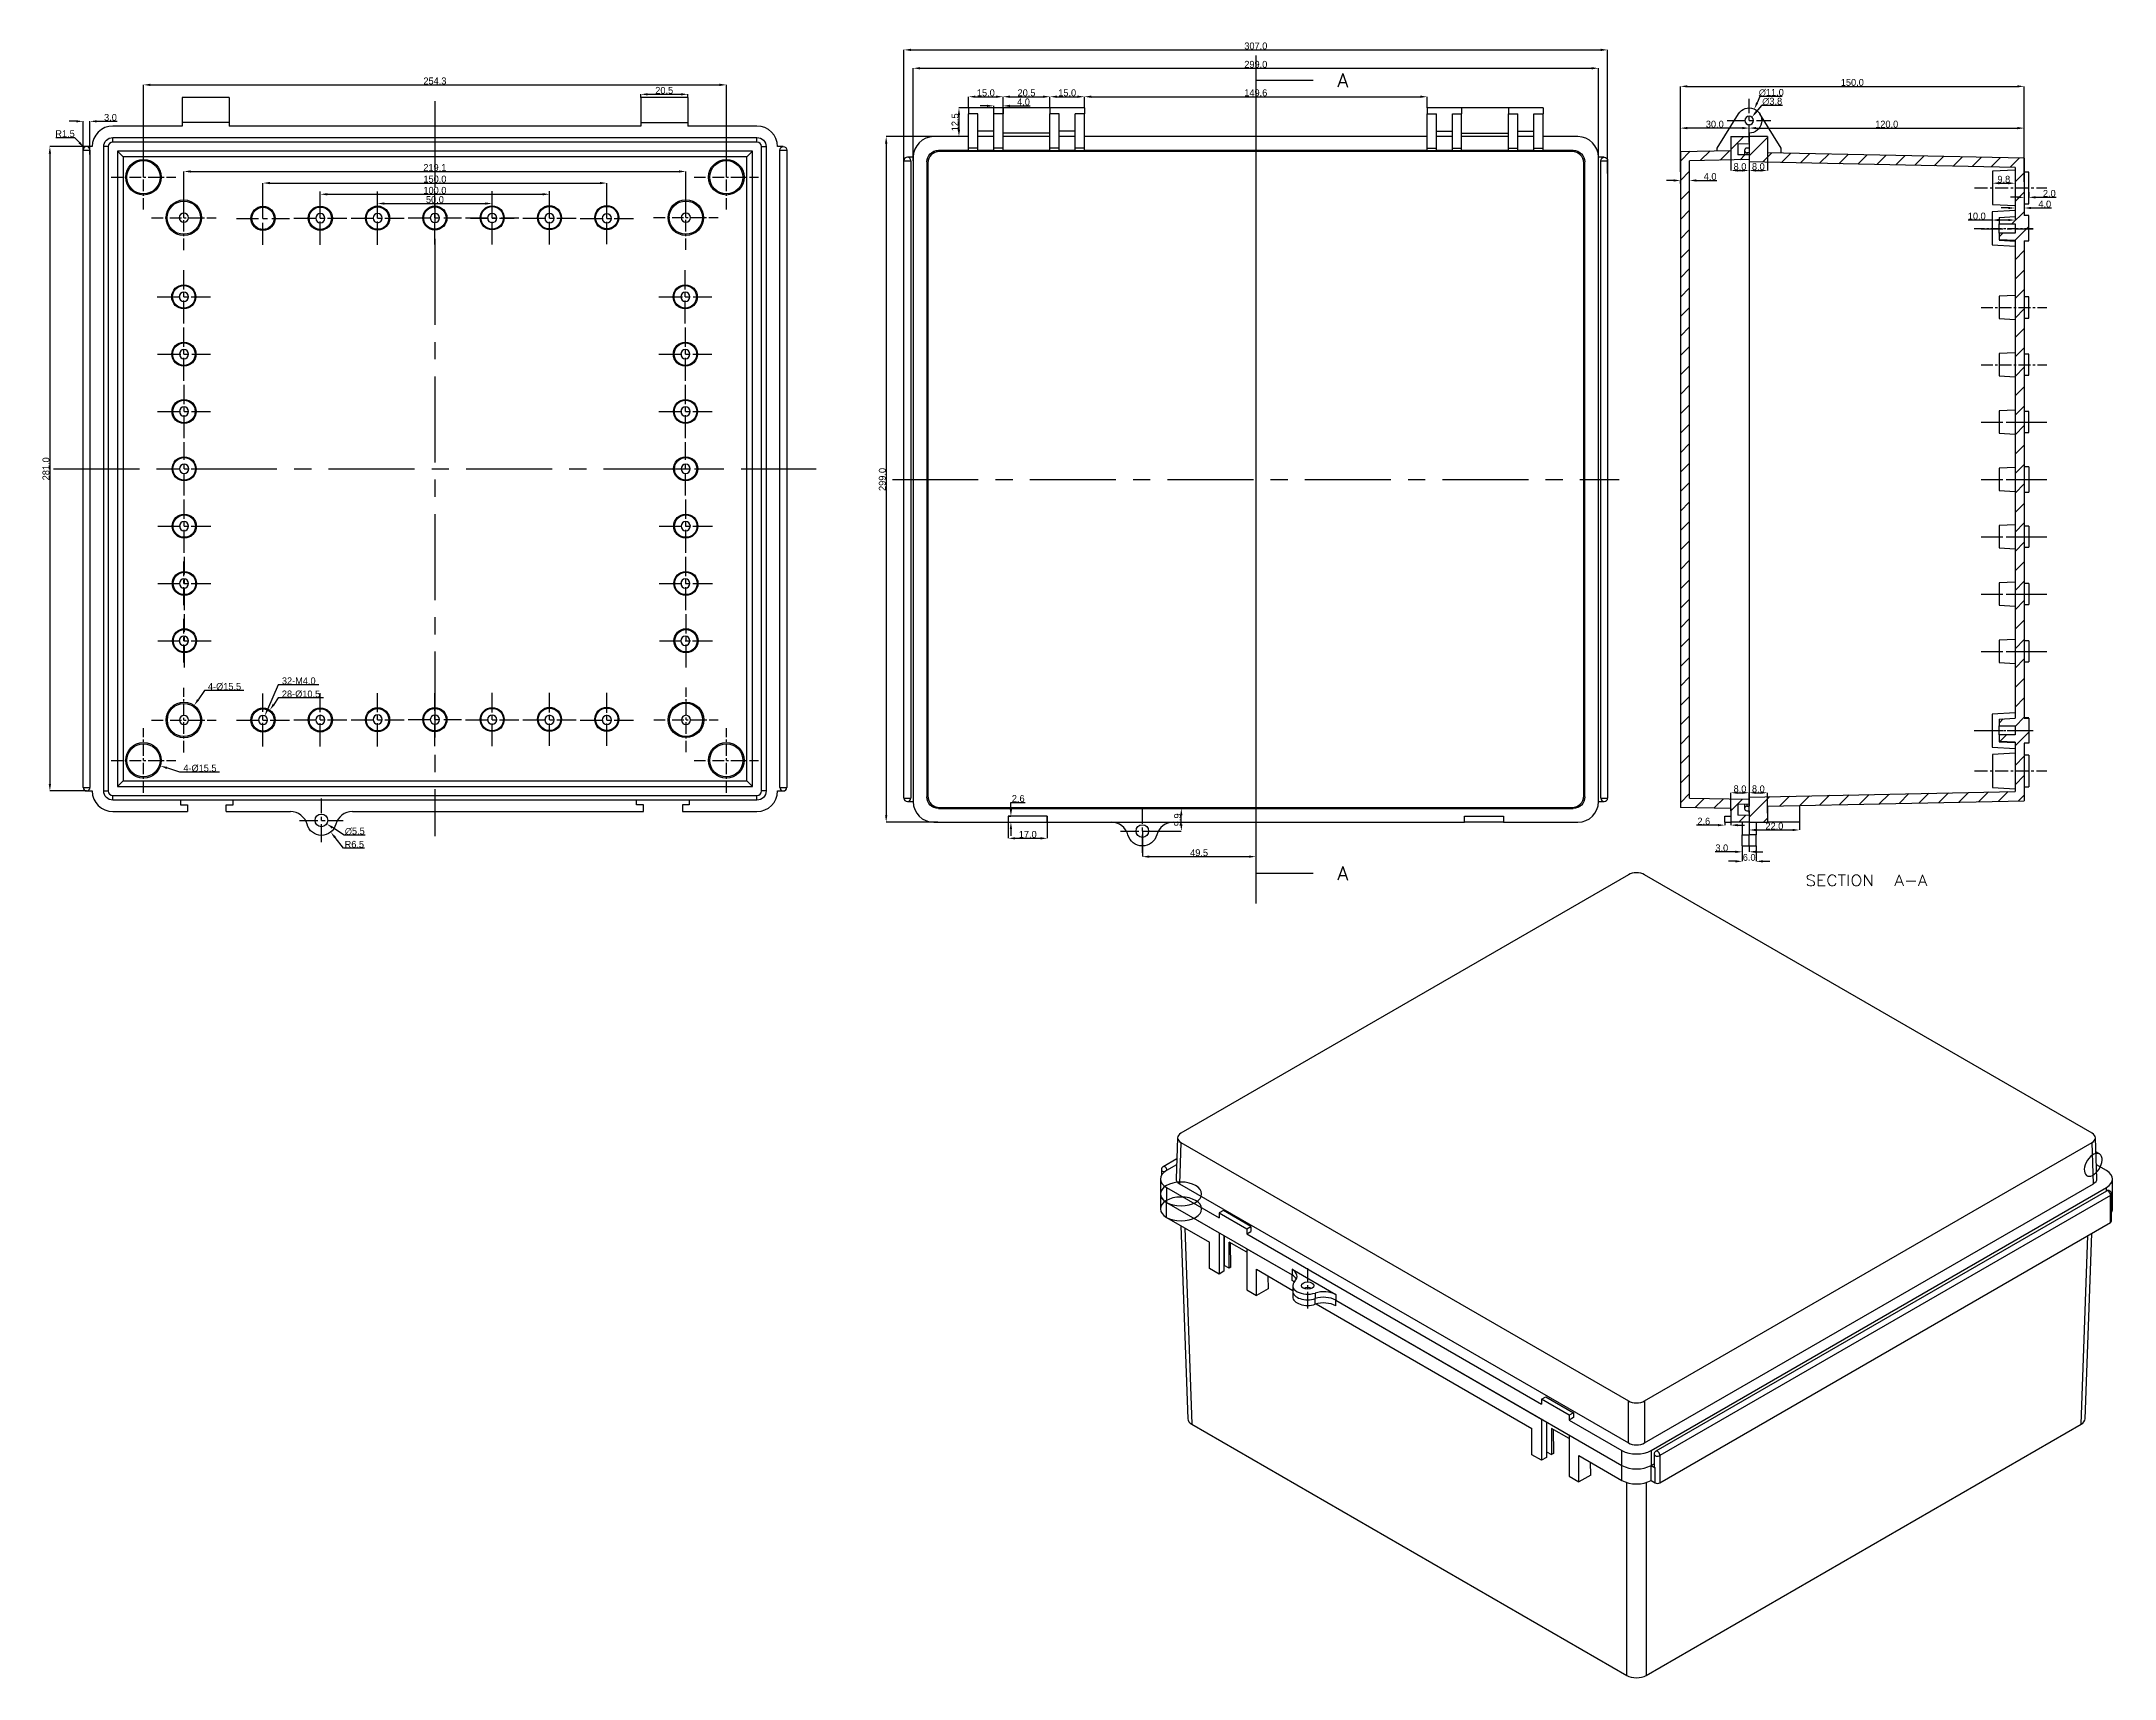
# Model space of a CAD drawing. Header units: inches. Extents: x 348 to 1252, y -64 to 650.
import ezdxf
from ezdxf.lldxf.tags import DXFTag

# ---------------------------------------------------------------- set-up
doc = ezdxf.new("R2010")
doc.units = ezdxf.units.IN
doc.header["$MEASUREMENT"] = 0
doc.linetypes.add('CENTER', pattern=[2, 1.25, -0.25, 0.25, -0.25])
for name, color, linetype in [('1', 7, 'Continuous'), ('5', 7, 'Continuous'), ('图层1', 10, 'CENTER'), ('尺寸线', 80, 'Continuous')]:
    doc.layers.add(name, color=color, linetype=linetype)
doc.styles.add('blockfont', font='simplex.shx', dxfattribs={"bigfont": 'bigfont'})
tags = doc.linetypes.add('PHANTOM', pattern=[2.5, 1.25, -0.25, 0.25, -0.25, 0.25, -0.25]).pattern_tags.tags
tags[14:15] = [DXFTag(74, 4), DXFTag(75, 0), DXFTag(340, '0'), DXFTag(46, 0.0), DXFTag(50, 0.0), DXFTag(44, 0.0), DXFTag(45, 0.0)]
tags[12:13] = [DXFTag(74, 4), DXFTag(75, 0), DXFTag(340, '0'), DXFTag(46, 0.0), DXFTag(50, 0.0), DXFTag(44, 0.0), DXFTag(45, 0.0)]
tags[10:11] = [DXFTag(74, 4), DXFTag(75, 0), DXFTag(340, '0'), DXFTag(46, 0.0), DXFTag(50, 0.0), DXFTag(44, 0.0), DXFTag(45, 0.0)]
tags[8:9] = [DXFTag(74, 4), DXFTag(75, 0), DXFTag(340, '0'), DXFTag(46, 0.0), DXFTag(50, 0.0), DXFTag(44, 0.0), DXFTag(45, 0.0)]
tags[6:7] = [DXFTag(74, 4), DXFTag(75, 0), DXFTag(340, '0'), DXFTag(46, 0.0), DXFTag(50, 0.0), DXFTag(44, 0.0), DXFTag(45, 0.0)]
tags[4:5] = [DXFTag(74, 4), DXFTag(75, 0), DXFTag(340, '0'), DXFTag(46, 0.0), DXFTag(50, 0.0), DXFTag(44, 0.0), DXFTag(45, 0.0)]
doc.dimstyles.get("Standard").update_dxf_attribs({"dimtxt": 3, "dimasz": 3, "dimexe": 0, "dimexo": 0, "dimgap": 0.2, "dimtad": 1, "dimtoh": 1, "dimdec": 1, "dimzin": 0, "dimdsep": 46, "dimtxsty": 'Standard', "dimcen": 0, "dimadec": 0, "dimazin": 0, "dimtfac": 1, "dimtdec": 1, "dimtofl": 0, "dimtmove": 0, "dimatfit": 3, "dimfxl": 1, "dimtolj": 1, "dimtzin": 0, "dimarcsym": 2})

msp = doc.modelspace()

# ---------------------------------------------------------------- texts
at = {"layer": '1', "color": 87, "style": 'blockfont'}
for s, height, width, p in [('A', 6, 1.038, (912.85, 630.26)), ('A', 6, 1.038, (912.85, 284.41)), ('SECTION ', 4.763, 1.147, (1117.09, 281.93)), ('A-A', 4.76, 1.147, (1155.85, 281.93))]:
    msp.add_text(s, height=height, dxfattribs=dict(at, width=width)).set_placement(p)

# ---------------------------------------------------------------- blocks, each defined once
blk = doc.blocks.new('*D3')
at = {"layer": 'Defpoints', "color": 0}
for p in [(1030.82, 646.52), (723.82, 592.6), (1030.82, 592.6)]:
    blk.add_point(p, dxfattribs=at)
at = {"layer": '尺寸线', "color": 0, "lineweight": -2}
for p, q in [((723.82, 592.6), (723.82, 646.52)), ((726.82, 646.52), (1027.82, 646.52)), ((1030.82, 592.6), (1030.82, 646.52))]:
    blk.add_line(p, q, dxfattribs=at)
at = {"layer": '尺寸线', "color": 0}
for points in [[(726.82, 647.02), (726.82, 646.02), (723.82, 646.52)], [(1027.82, 647.02), (1027.82, 646.02), (1030.82, 646.52)]]:
    blk.add_solid(points, dxfattribs=at)
at = {"layer": '尺寸线', "color": 0, "insert": (877.32, 648.22), "char_height": 3, "attachment_point": 5}
blk.add_mtext('\\A1;307.0', dxfattribs=at)
blk = doc.blocks.new('*D4')
at = {"layer": 'Defpoints', "color": 0}
for p in [(787.52, 626.09), (767.02, 621.19), (787.52, 621.19)]:
    blk.add_point(p, dxfattribs=at)
at = {"layer": '尺寸线', "color": 0, "lineweight": -2}
for p, q in [((767.02, 621.19), (767.02, 626.09)), ((770.02, 626.09), (784.52, 626.09)), ((787.52, 621.19), (787.52, 626.09))]:
    blk.add_line(p, q, dxfattribs=at)
at = {"layer": '尺寸线', "color": 0}
for points in [[(770.02, 626.59), (770.02, 625.59), (767.02, 626.09)], [(784.52, 626.59), (784.52, 625.59), (787.52, 626.09)]]:
    blk.add_solid(points, dxfattribs=at)
at = {"layer": '尺寸线', "color": 0, "insert": (777.27, 627.79), "char_height": 3, "attachment_point": 5}
blk.add_mtext('\\A1;20.5', dxfattribs=at)
blk = doc.blocks.new('*D5')
at = {"layer": 'Defpoints', "color": 0}
for p in [(767.02, 626.09), (752.02, 621.19), (767.02, 621.19)]:
    blk.add_point(p, dxfattribs=at)
at = {"layer": '尺寸线', "color": 0, "lineweight": -2}
for p, q in [((752.02, 621.19), (752.02, 626.09)), ((755.02, 626.09), (764.02, 626.09)), ((767.02, 621.19), (767.02, 626.09))]:
    blk.add_line(p, q, dxfattribs=at)
at = {"layer": '尺寸线', "color": 0}
for points in [[(755.02, 626.59), (755.02, 625.59), (752.02, 626.09)], [(764.02, 626.59), (764.02, 625.59), (767.02, 626.09)]]:
    blk.add_solid(points, dxfattribs=at)
at = {"layer": '尺寸线', "color": 0, "insert": (759.52, 627.79), "char_height": 3, "attachment_point": 5}
blk.add_mtext('\\A1;15.0', dxfattribs=at)
blk = doc.blocks.new('*D6')
at = {"layer": 'Defpoints', "color": 0}
for p in [(802.52, 626.09), (787.52, 621.19), (802.52, 621.19)]:
    blk.add_point(p, dxfattribs=at)
at = {"layer": '尺寸线', "color": 0, "lineweight": -2}
for p, q in [((787.52, 621.19), (787.52, 626.09)), ((790.52, 626.09), (799.52, 626.09)), ((802.52, 621.19), (802.52, 626.09))]:
    blk.add_line(p, q, dxfattribs=at)
at = {"layer": '尺寸线', "color": 0}
for points in [[(790.52, 626.59), (790.52, 625.59), (787.52, 626.09)], [(799.52, 626.59), (799.52, 625.59), (802.52, 626.09)]]:
    blk.add_solid(points, dxfattribs=at)
at = {"layer": '尺寸线', "color": 0, "insert": (795.02, 627.79), "char_height": 3, "attachment_point": 5}
blk.add_mtext('\\A1;15.0', dxfattribs=at)
blk = doc.blocks.new('*D7')
at = {"layer": 'Defpoints', "color": 0}
for p in [(763.02, 618.05), (767.02, 622.11), (767.02, 618.05)]:
    blk.add_point(p, dxfattribs=at)
at = {"layer": '尺寸线', "color": 0, "lineweight": -2}
for p, q in [((760.02, 622.11), (757.02, 622.11)), ((763.02, 618.05), (763.02, 622.11)), ((767.02, 618.05), (767.02, 622.11)), ((770.02, 622.11), (778.92, 622.11))]:
    blk.add_line(p, q, dxfattribs=at)
at = {"layer": '尺寸线', "color": 0}
for points in [[(760.02, 622.61), (760.02, 621.61), (763.02, 622.11)], [(770.02, 622.61), (770.02, 621.61), (767.02, 622.11)]]:
    blk.add_solid(points, dxfattribs=at)
at = {"layer": '尺寸线', "color": 0, "insert": (775.97, 623.81), "char_height": 3, "attachment_point": 5}
blk.add_mtext('\\A1;4.0', dxfattribs=at)
blk = doc.blocks.new('*D8')
at = {"layer": 'Defpoints', "color": 0}
for p in [(952.12, 626.09), (802.52, 621.19), (952.12, 621.19)]:
    blk.add_point(p, dxfattribs=at)
at = {"layer": '尺寸线', "color": 0, "lineweight": -2}
for p, q in [((802.52, 621.19), (802.52, 626.09)), ((805.52, 626.09), (949.12, 626.09)), ((952.12, 621.19), (952.12, 626.09))]:
    blk.add_line(p, q, dxfattribs=at)
at = {"layer": '尺寸线', "color": 0}
for points in [[(805.52, 626.59), (805.52, 625.59), (802.52, 626.09)], [(949.12, 626.59), (949.12, 625.59), (952.12, 626.09)]]:
    blk.add_solid(points, dxfattribs=at)
at = {"layer": '尺寸线', "color": 0, "insert": (877.32, 627.79), "char_height": 3, "attachment_point": 5}
blk.add_mtext('\\A1;149.6', dxfattribs=at)
blk = doc.blocks.new('*D9')
at = {"layer": 'Defpoints', "color": 0}
for p in [(608.97, 625.82), (629.47, 627.15), (629.47, 625.82)]:
    blk.add_point(p, dxfattribs=at)
at = {"layer": '尺寸线', "color": 0, "lineweight": -2}
for p, q in [((608.97, 625.82), (608.97, 627.15)), ((611.97, 627.15), (626.47, 627.15)), ((629.47, 625.82), (629.47, 627.15))]:
    blk.add_line(p, q, dxfattribs=at)
at = {"layer": '尺寸线', "color": 0}
for points in [[(611.97, 627.65), (611.97, 626.65), (608.97, 627.15)], [(626.47, 627.65), (626.47, 626.65), (629.47, 627.15)]]:
    blk.add_solid(points, dxfattribs=at)
at = {"layer": '尺寸线', "color": 0, "insert": (619.22, 628.85), "char_height": 3, "attachment_point": 5}
blk.add_mtext('\\A1;20.5', dxfattribs=at)
blk = doc.blocks.new('*D10')
at = {"layer": 'Defpoints', "color": 0}
for p in [(827.82, 305.84), (877.32, 305.84), (877.32, 294.68)]:
    blk.add_point(p, dxfattribs=at)
at = {"layer": '尺寸线', "color": 0, "lineweight": -2}
for p, q in [((827.82, 305.84), (827.82, 294.68)), ((877.32, 305.84), (877.32, 294.68)), ((830.82, 294.68), (874.32, 294.68))]:
    blk.add_line(p, q, dxfattribs=at)
at = {"layer": '尺寸线', "color": 0}
for points in [[(830.82, 295.18), (830.82, 294.18), (827.82, 294.68)], [(874.32, 295.18), (874.32, 294.18), (877.32, 294.68)]]:
    blk.add_solid(points, dxfattribs=at)
at = {"layer": '尺寸线', "color": 0, "insert": (852.57, 296.38), "char_height": 3, "attachment_point": 5}
blk.add_mtext('\\A1;49.5', dxfattribs=at)
blk = doc.blocks.new('*D11')
at = {"layer": 'Defpoints', "color": 0}
for p in [(827.82, 315.69), (844.82, 315.69), (827.82, 305.84)]:
    blk.add_point(p, dxfattribs=at)
at = {"layer": '尺寸线', "color": 0, "lineweight": -2}
for p, q in [((827.82, 315.69), (844.82, 315.69)), ((844.82, 308.84), (844.82, 312.69)), ((827.82, 305.84), (844.82, 305.84))]:
    blk.add_line(p, q, dxfattribs=at)
at = {"layer": '尺寸线', "color": 0}
for points in [[(844.32, 312.69), (845.32, 312.69), (844.82, 315.69)], [(844.32, 308.84), (845.32, 308.84), (844.82, 305.84)]]:
    blk.add_solid(points, dxfattribs=at)
at = {"layer": '尺寸线', "color": 0, "insert": (843.12, 310.77), "char_height": 3, "attachment_point": 5, "rotation": 90}
blk.add_mtext('\\A1;9.9', dxfattribs=at)
blk = doc.blocks.new('*D12')
at = {"layer": 'Defpoints', "color": 0}
for p in [(769.32, 312.29), (769.32, 309.69), (770.47, 312.29)]:
    blk.add_point(p, dxfattribs=at)
at = {"layer": '尺寸线', "color": 0, "lineweight": -2}
for p, q in [((770.47, 315.29), (770.47, 318.29)), ((770.47, 318.29), (776.67, 318.29)), ((769.32, 312.29), (770.47, 312.29)), ((769.32, 309.69), (770.47, 309.69)), ((770.47, 306.69), (770.47, 303.69))]:
    blk.add_line(p, q, dxfattribs=at)
at = {"layer": '尺寸线', "color": 0}
for points in [[(769.97, 315.29), (770.97, 315.29), (770.47, 312.29)], [(769.97, 306.69), (770.97, 306.69), (770.47, 309.69)]]:
    blk.add_solid(points, dxfattribs=at)
at = {"layer": '尺寸线', "color": 0, "insert": (773.67, 319.99), "char_height": 3, "attachment_point": 5}
blk.add_mtext('\\A1;2.6', dxfattribs=at)
blk = doc.blocks.new('*D13')
at = {"layer": 'Defpoints', "color": 0}
for p in [(769.32, 312.29), (786.32, 312.29), (786.32, 302.67)]:
    blk.add_point(p, dxfattribs=at)
at = {"layer": '尺寸线', "color": 0, "lineweight": -2}
for p, q in [((769.32, 312.29), (769.32, 302.67)), ((786.32, 312.29), (786.32, 302.67)), ((772.32, 302.67), (783.32, 302.67))]:
    blk.add_line(p, q, dxfattribs=at)
at = {"layer": '尺寸线', "color": 0}
for points in [[(772.32, 303.17), (772.32, 302.17), (769.32, 302.67)], [(783.32, 303.17), (783.32, 302.17), (786.32, 302.67)]]:
    blk.add_solid(points, dxfattribs=at)
at = {"layer": '尺寸线', "color": 0, "insert": (777.82, 304.37), "char_height": 3, "attachment_point": 5}
blk.add_mtext('\\A1;17.0', dxfattribs=at)
blk = doc.blocks.new('*D14')
at = {"layer": 'Defpoints', "color": 0}
for p in [(1093.75, 617.17), (1091.37, 614.21)]:
    blk.add_point(p, dxfattribs=at)
at = {"layer": '尺寸线', "color": 0, "lineweight": -2}
for p, q in [((1097.91, 622.34), (1095.63, 619.51)), ((1107.11, 622.34), (1097.91, 622.34))]:
    blk.add_line(p, q, dxfattribs=at)
at = {"layer": '尺寸线', "color": 0}
blk.add_solid([(1095.24, 619.83), (1096.02, 619.2), (1093.75, 617.17)], dxfattribs=at)
at = {"layer": '尺寸线', "color": 0, "insert": (1102.61, 624.04), "char_height": 3, "attachment_point": 5}
blk.add_mtext('\\A1;∅3.8', dxfattribs=at)
blk = doc.blocks.new('*D15')
at = {"layer": 'Defpoints', "color": 0}
for p in [(1094.81, 620.71), (1090.3, 610.68)]:
    blk.add_point(p, dxfattribs=at)
at = {"layer": '尺寸线', "color": 0, "lineweight": -2}
for p, q in [((1097.26, 626.19), (1096.04, 623.45)), ((1106.96, 626.19), (1097.26, 626.19))]:
    blk.add_line(p, q, dxfattribs=at)
at = {"layer": '尺寸线', "color": 0}
blk.add_solid([(1095.58, 623.65), (1096.49, 623.24), (1094.81, 620.71)], dxfattribs=at)
at = {"layer": '尺寸线', "color": 0, "insert": (1102.21, 627.89), "char_height": 3, "attachment_point": 5}
blk.add_mtext('\\A1;∅11.0', dxfattribs=at)
blk = doc.blocks.new('*D16')
at = {"layer": 'Defpoints', "color": 0}
for p in [(1212.56, 630.62), (1062.56, 593.34), (1212.56, 593.34)]:
    blk.add_point(p, dxfattribs=at)
at = {"layer": '尺寸线', "color": 0, "lineweight": -2}
for p, q in [((1062.56, 593.34), (1062.56, 630.62)), ((1065.56, 630.62), (1209.56, 630.62)), ((1212.56, 593.34), (1212.56, 630.62))]:
    blk.add_line(p, q, dxfattribs=at)
at = {"layer": '尺寸线', "color": 0}
for points in [[(1065.56, 631.12), (1065.56, 630.12), (1062.56, 630.62)], [(1209.56, 631.12), (1209.56, 630.12), (1212.56, 630.62)]]:
    blk.add_solid(points, dxfattribs=at)
at = {"layer": '尺寸线', "color": 0, "insert": (1137.56, 632.32), "char_height": 3, "attachment_point": 5}
blk.add_mtext('\\A1;150.0', dxfattribs=at)
blk = doc.blocks.new('*D17')
at = {"layer": 'Defpoints', "color": 0}
for p in [(1198.76, 589.97), (1208.56, 589.97), (1208.56, 588.38)]:
    blk.add_point(p, dxfattribs=at)
at = {"layer": '尺寸线', "color": 0, "lineweight": -2}
for p, q in [((1198.76, 589.97), (1198.76, 588.38)), ((1201.76, 588.38), (1205.56, 588.38)), ((1208.56, 589.97), (1208.56, 588.38))]:
    blk.add_line(p, q, dxfattribs=at)
at = {"layer": '尺寸线', "color": 0}
for points in [[(1201.76, 588.88), (1201.76, 587.88), (1198.76, 588.38)], [(1205.56, 588.88), (1205.56, 587.88), (1208.56, 588.38)]]:
    blk.add_solid(points, dxfattribs=at)
at = {"layer": '尺寸线', "color": 0, "insert": (1203.66, 590.08), "char_height": 3, "attachment_point": 5}
blk.add_mtext('\\A1;9.8', dxfattribs=at)
blk = doc.blocks.new('*D18')
at = {"layer": 'Defpoints', "color": 0}
for p in [(1208.56, 581.46), (1212.56, 581.46), (1212.56, 577.57)]:
    blk.add_point(p, dxfattribs=at)
at = {"layer": '尺寸线', "color": 0, "lineweight": -2}
for p, q in [((1208.56, 581.46), (1208.56, 577.57)), ((1212.56, 581.46), (1212.56, 577.57)), ((1205.56, 577.57), (1202.56, 577.57)), ((1215.56, 577.57), (1224.46, 577.57))]:
    blk.add_line(p, q, dxfattribs=at)
at = {"layer": '尺寸线', "color": 0}
for points in [[(1205.56, 578.07), (1205.56, 577.07), (1208.56, 577.57)], [(1215.56, 578.07), (1215.56, 577.07), (1212.56, 577.57)]]:
    blk.add_solid(points, dxfattribs=at)
at = {"layer": '尺寸线', "color": 0, "insert": (1221.51, 579.27), "char_height": 3, "attachment_point": 5}
blk.add_mtext('\\A1;4.0', dxfattribs=at)
blk = doc.blocks.new('*D19')
at = {"layer": 'Defpoints', "color": 0}
for p in [(1212.56, 584.44), (1214.56, 584.44), (1214.56, 582.22)]:
    blk.add_point(p, dxfattribs=at)
at = {"layer": '尺寸线', "color": 0, "lineweight": -2}
for p, q in [((1209.56, 582.22), (1206.56, 582.22)), ((1212.56, 584.44), (1212.56, 582.22)), ((1214.56, 584.44), (1214.56, 582.22)), ((1217.56, 582.22), (1226.46, 582.22))]:
    blk.add_line(p, q, dxfattribs=at)
at = {"layer": '尺寸线', "color": 0}
for points in [[(1209.56, 582.72), (1209.56, 581.72), (1212.56, 582.22)], [(1217.56, 582.72), (1217.56, 581.72), (1214.56, 582.22)]]:
    blk.add_solid(points, dxfattribs=at)
at = {"layer": '尺寸线', "color": 0, "insert": (1223.51, 583.92), "char_height": 3, "attachment_point": 5}
blk.add_mtext('\\A1;2.0', dxfattribs=at)
blk = doc.blocks.new('*D20')
at = {"layer": 'Defpoints', "color": 0}
for p in [(1198.56, 573.88), (1208.56, 573.88), (1208.56, 572.31)]:
    blk.add_point(p, dxfattribs=at)
at = {"layer": '尺寸线', "color": 0, "lineweight": -2}
for p, q in [((1198.56, 572.31), (1188.16, 572.31)), ((1198.56, 573.88), (1198.56, 572.31)), ((1205.56, 572.31), (1201.56, 572.31)), ((1208.56, 573.88), (1208.56, 572.31))]:
    blk.add_line(p, q, dxfattribs=at)
at = {"layer": '尺寸线', "color": 0}
for points in [[(1201.56, 572.81), (1201.56, 571.81), (1198.56, 572.31)], [(1205.56, 572.81), (1205.56, 571.81), (1208.56, 572.31)]]:
    blk.add_solid(points, dxfattribs=at)
at = {"layer": '尺寸线', "color": 0, "insert": (1191.86, 574.01), "char_height": 3, "attachment_point": 5}
blk.add_mtext('\\A1;10.0', dxfattribs=at)
blk = doc.blocks.new('*D21')
at = {"layer": 'Defpoints', "color": 0}
for p in [(1092.56, 607.19), (1212.56, 612.41), (1212.56, 588.93)]:
    blk.add_point(p, dxfattribs=at)
at = {"layer": '尺寸线', "color": 0, "lineweight": -2}
for p, q in [((1092.56, 607.19), (1092.56, 612.41)), ((1095.56, 612.41), (1209.56, 612.41)), ((1212.56, 588.93), (1212.56, 612.41))]:
    blk.add_line(p, q, dxfattribs=at)
at = {"layer": '尺寸线', "color": 0}
for points in [[(1095.56, 612.91), (1095.56, 611.91), (1092.56, 612.41)], [(1209.56, 612.91), (1209.56, 611.91), (1212.56, 612.41)]]:
    blk.add_solid(points, dxfattribs=at)
at = {"layer": '尺寸线', "color": 0, "insert": (1152.56, 614.11), "char_height": 3, "attachment_point": 5}
blk.add_mtext('\\A1;120.0', dxfattribs=at)
blk = doc.blocks.new('*D22')
at = {"layer": 'Defpoints', "color": 0}
for p in [(1062.56, 612.41), (1062.56, 607.19), (1092.56, 607.19)]:
    blk.add_point(p, dxfattribs=at)
at = {"layer": '尺寸线', "color": 0, "lineweight": -2}
for p, q in [((1062.56, 607.19), (1062.56, 612.41)), ((1089.56, 612.41), (1065.56, 612.41)), ((1092.56, 607.19), (1092.56, 612.41))]:
    blk.add_line(p, q, dxfattribs=at)
at = {"layer": '尺寸线', "color": 0}
for points in [[(1065.56, 612.91), (1065.56, 611.91), (1062.56, 612.41)], [(1089.56, 612.91), (1089.56, 611.91), (1092.56, 612.41)]]:
    blk.add_solid(points, dxfattribs=at)
at = {"layer": '尺寸线', "color": 0, "insert": (1077.56, 614.11), "char_height": 3, "attachment_point": 5}
blk.add_mtext('\\A1;30.0', dxfattribs=at)
blk = doc.blocks.new('*D23')
at = {"layer": 'Defpoints', "color": 0}
for p in [(1084.56, 607.59), (1092.56, 607.19), (1092.56, 593.93)]:
    blk.add_point(p, dxfattribs=at)
at = {"layer": '尺寸线', "color": 0, "lineweight": -2}
for p, q in [((1084.56, 607.59), (1084.56, 593.93)), ((1092.56, 607.19), (1092.56, 593.93)), ((1087.56, 593.93), (1089.56, 593.93))]:
    blk.add_line(p, q, dxfattribs=at)
at = {"layer": '尺寸线', "color": 0}
for points in [[(1087.56, 594.43), (1087.56, 593.43), (1084.56, 593.93)], [(1089.56, 594.43), (1089.56, 593.43), (1092.56, 593.93)]]:
    blk.add_solid(points, dxfattribs=at)
at = {"layer": '尺寸线', "color": 0, "insert": (1088.56, 595.63), "char_height": 3, "attachment_point": 5}
blk.add_mtext('\\A1;8.0', dxfattribs=at)
blk = doc.blocks.new('*D24')
at = {"layer": 'Defpoints', "color": 0}
for p in [(1092.56, 607.19), (1100.56, 607.19), (1100.56, 593.93)]:
    blk.add_point(p, dxfattribs=at)
at = {"layer": '尺寸线', "color": 0, "lineweight": -2}
for p, q in [((1092.56, 607.19), (1092.56, 593.93)), ((1100.56, 607.19), (1100.56, 593.93)), ((1095.56, 593.93), (1097.56, 593.93))]:
    blk.add_line(p, q, dxfattribs=at)
at = {"layer": '尺寸线', "color": 0}
for points in [[(1095.56, 594.43), (1095.56, 593.43), (1092.56, 593.93)], [(1097.56, 594.43), (1097.56, 593.43), (1100.56, 593.93)]]:
    blk.add_solid(points, dxfattribs=at)
at = {"layer": '尺寸线', "color": 0, "insert": (1096.56, 595.63), "char_height": 3, "attachment_point": 5}
blk.add_mtext('\\A1;8.0', dxfattribs=at)
blk = doc.blocks.new('*D25')
at = {"layer": 'Defpoints', "color": 0}
for p in [(646.32, 631.27), (392.01, 590.98), (646.32, 590.98)]:
    blk.add_point(p, dxfattribs=at)
at = {"layer": '尺寸线', "color": 0, "lineweight": -2}
for p, q in [((392.01, 590.98), (392.01, 631.27)), ((395.01, 631.27), (643.32, 631.27)), ((646.32, 590.98), (646.32, 631.27))]:
    blk.add_line(p, q, dxfattribs=at)
at = {"layer": '尺寸线', "color": 0}
for points in [[(395.01, 631.77), (395.01, 630.77), (392.01, 631.27)], [(643.32, 631.77), (643.32, 630.77), (646.32, 631.27)]]:
    blk.add_solid(points, dxfattribs=at)
at = {"layer": '尺寸线', "color": 0, "insert": (519.17, 632.97), "char_height": 3, "attachment_point": 5}
blk.add_mtext('\\A1;254.3', dxfattribs=at)
blk = doc.blocks.new('*D26')
at = {"layer": 'Defpoints', "color": 0}
for p in [(628.67, 593.5), (409.61, 573.32), (628.67, 573.38)]:
    blk.add_point(p, dxfattribs=at)
at = {"layer": '尺寸线', "color": 0, "lineweight": -2}
for p, q in [((409.61, 573.32), (409.61, 593.5)), ((412.61, 593.5), (625.67, 593.5)), ((628.67, 573.38), (628.67, 593.5))]:
    blk.add_line(p, q, dxfattribs=at)
at = {"layer": '尺寸线', "color": 0}
for points in [[(412.61, 594), (412.61, 593), (409.61, 593.5)], [(625.67, 594), (625.67, 593), (628.67, 593.5)]]:
    blk.add_solid(points, dxfattribs=at)
at = {"layer": '尺寸线', "color": 0, "insert": (519.14, 595.2), "char_height": 3, "attachment_point": 5}
blk.add_mtext('\\A1;219.1', dxfattribs=at)
blk = doc.blocks.new('*D27')
at = {"layer": 'Defpoints', "color": 0}
for p in [(594.17, 588.44), (444.17, 573.05), (594.17, 573.05)]:
    blk.add_point(p, dxfattribs=at)
at = {"layer": '尺寸线', "color": 0, "lineweight": -2}
for p, q in [((444.17, 573.05), (444.17, 588.44)), ((447.17, 588.44), (591.17, 588.44)), ((594.17, 573.05), (594.17, 588.44))]:
    blk.add_line(p, q, dxfattribs=at)
at = {"layer": '尺寸线', "color": 0}
for points in [[(447.17, 588.94), (447.17, 587.94), (444.17, 588.44)], [(591.17, 588.94), (591.17, 587.94), (594.17, 588.44)]]:
    blk.add_solid(points, dxfattribs=at)
at = {"layer": '尺寸线', "color": 0, "insert": (519.17, 590.14), "char_height": 3, "attachment_point": 5}
blk.add_mtext('\\A1;150.0', dxfattribs=at)
blk = doc.blocks.new('*D28')
at = {"layer": 'Defpoints', "color": 0}
for p in [(569.17, 583.56), (469.17, 573.11), (569.17, 573.11)]:
    blk.add_point(p, dxfattribs=at)
at = {"layer": '尺寸线', "color": 0, "lineweight": -2}
for p, q in [((469.17, 573.11), (469.17, 583.56)), ((472.17, 583.56), (566.17, 583.56)), ((569.17, 573.11), (569.17, 583.56))]:
    blk.add_line(p, q, dxfattribs=at)
at = {"layer": '尺寸线', "color": 0}
for points in [[(472.17, 584.06), (472.17, 583.06), (469.17, 583.56)], [(566.17, 584.06), (566.17, 583.06), (569.17, 583.56)]]:
    blk.add_solid(points, dxfattribs=at)
at = {"layer": '尺寸线', "color": 0, "insert": (519.17, 585.26), "char_height": 3, "attachment_point": 5}
blk.add_mtext('\\A1;100.0', dxfattribs=at)
blk = doc.blocks.new('*D29')
at = {"layer": 'Defpoints', "color": 0}
for p in [(544.17, 579.52), (494.17, 573.16), (544.17, 573.16)]:
    blk.add_point(p, dxfattribs=at)
at = {"layer": '尺寸线', "color": 0, "lineweight": -2}
for p, q in [((494.17, 573.16), (494.17, 579.52)), ((497.17, 579.52), (541.17, 579.52)), ((544.17, 573.16), (544.17, 579.52))]:
    blk.add_line(p, q, dxfattribs=at)
at = {"layer": '尺寸线', "color": 0}
for points in [[(497.17, 580.02), (497.17, 579.02), (494.17, 579.52)], [(541.17, 580.02), (541.17, 579.02), (544.17, 579.52)]]:
    blk.add_solid(points, dxfattribs=at)
at = {"layer": '尺寸线', "color": 0, "insert": (519.17, 581.22), "char_height": 3, "attachment_point": 5}
blk.add_mtext('\\A1;50.0', dxfattribs=at)
blk = doc.blocks.new('*D30')
at = {"layer": 'Defpoints', "color": 0}
for p in [(367.17, 604.32), (351.19, 323.32), (367.17, 323.32)]:
    blk.add_point(p, dxfattribs=at)
at = {"layer": '尺寸线', "color": 0, "lineweight": -2}
for p, q in [((367.17, 604.32), (351.19, 604.32)), ((351.19, 601.32), (351.19, 326.32)), ((367.17, 323.32), (351.19, 323.32))]:
    blk.add_line(p, q, dxfattribs=at)
at = {"layer": '尺寸线', "color": 0}
for points in [[(350.69, 601.32), (351.69, 601.32), (351.19, 604.32)], [(350.69, 326.32), (351.69, 326.32), (351.19, 323.32)]]:
    blk.add_solid(points, dxfattribs=at)
at = {"layer": '尺寸线', "color": 0, "insert": (349.49, 463.82), "char_height": 3, "attachment_point": 5, "rotation": 90}
blk.add_mtext('\\A1;281.0', dxfattribs=at)
blk = doc.blocks.new('*D31')
at = {"layer": 'Defpoints', "color": 0}
for p in [(368.67, 615.37), (365.67, 600.89), (368.67, 600.89)]:
    blk.add_point(p, dxfattribs=at)
at = {"layer": '尺寸线', "color": 0, "lineweight": -2}
for p, q in [((362.67, 615.37), (359.67, 615.37)), ((365.67, 600.89), (365.67, 615.37)), ((368.67, 600.89), (368.67, 615.37)), ((371.67, 615.37), (380.57, 615.37))]:
    blk.add_line(p, q, dxfattribs=at)
at = {"layer": '尺寸线', "color": 0}
for points in [[(362.67, 615.87), (362.67, 614.87), (365.67, 615.37)], [(371.67, 615.87), (371.67, 614.87), (368.67, 615.37)]]:
    blk.add_solid(points, dxfattribs=at)
at = {"layer": '尺寸线', "color": 0, "insert": (377.62, 617.07), "char_height": 3, "attachment_point": 5}
blk.add_mtext('\\A1;3.0', dxfattribs=at)
blk = doc.blocks.new('*D32')
at = {"layer": 'Defpoints', "color": 0}
for p in [(366.13, 603.91), (367.17, 602.82)]:
    blk.add_point(p, dxfattribs=at)
at = {"layer": '尺寸线', "color": 0, "lineweight": -2}
for p, q in [((353.8, 608.26), (362, 608.26)), ((362, 608.26), (364.07, 606.08))]:
    blk.add_line(p, q, dxfattribs=at)
at = {"layer": '尺寸线', "color": 0}
blk.add_solid([(364.43, 606.43), (363.71, 605.74), (366.13, 603.91)], dxfattribs=at)
at = {"layer": '尺寸线', "color": 0, "insert": (357.8, 609.96), "char_height": 3, "attachment_point": 5}
blk.add_mtext('\\A1;R1.5', dxfattribs=at)
blk = doc.blocks.new('*D33')
at = {"layer": 'Defpoints', "color": 0}
for p in [(1026.82, 638.51), (727.82, 598.16), (1026.82, 598.16)]:
    blk.add_point(p, dxfattribs=at)
at = {"layer": '尺寸线', "color": 0, "lineweight": -2}
for p, q in [((727.82, 598.16), (727.82, 638.51)), ((730.82, 638.51), (1023.82, 638.51)), ((1026.82, 598.16), (1026.82, 638.51))]:
    blk.add_line(p, q, dxfattribs=at)
at = {"layer": '尺寸线', "color": 0}
for points in [[(730.82, 639.01), (730.82, 638.01), (727.82, 638.51)], [(1023.82, 639.01), (1023.82, 638.01), (1026.82, 638.51)]]:
    blk.add_solid(points, dxfattribs=at)
at = {"layer": '尺寸线', "color": 0, "insert": (877.32, 640.21), "char_height": 3, "attachment_point": 5}
blk.add_mtext('\\A1;299.0', dxfattribs=at)
blk = doc.blocks.new('*D34')
at = {"layer": 'Defpoints', "color": 0}
for p in [(738.53, 608.69), (716.06, 309.69), (738.53, 309.69)]:
    blk.add_point(p, dxfattribs=at)
at = {"layer": '尺寸线', "color": 0, "lineweight": -2}
for p, q in [((738.53, 608.69), (716.06, 608.69)), ((716.06, 605.69), (716.06, 312.69)), ((738.53, 309.69), (716.06, 309.69))]:
    blk.add_line(p, q, dxfattribs=at)
at = {"layer": '尺寸线', "color": 0}
for points in [[(715.56, 605.69), (716.56, 605.69), (716.06, 608.69)], [(715.56, 312.69), (716.56, 312.69), (716.06, 309.69)]]:
    blk.add_solid(points, dxfattribs=at)
at = {"layer": '尺寸线', "color": 0, "insert": (714.36, 459.19), "char_height": 3, "attachment_point": 5, "rotation": 90}
blk.add_mtext('\\A1;299.0', dxfattribs=at)
blk = doc.blocks.new('*D35')
at = {"layer": 'Defpoints', "color": 0}
for p in [(1089.56, 299.34), (1092.56, 299.34), (1092.56, 296.78)]:
    blk.add_point(p, dxfattribs=at)
at = {"layer": '尺寸线', "color": 0, "lineweight": -2}
for p, q in [((1089.56, 299.34), (1089.56, 296.78)), ((1092.56, 299.34), (1092.56, 296.78)), ((1086.56, 296.78), (1077.66, 296.78)), ((1095.56, 296.78), (1098.56, 296.78))]:
    blk.add_line(p, q, dxfattribs=at)
at = {"layer": '尺寸线', "color": 0}
for points in [[(1086.56, 297.28), (1086.56, 296.28), (1089.56, 296.78)], [(1095.56, 297.28), (1095.56, 296.28), (1092.56, 296.78)]]:
    blk.add_solid(points, dxfattribs=at)
at = {"layer": '尺寸线', "color": 0, "insert": (1080.61, 298.48), "char_height": 3, "attachment_point": 5}
blk.add_mtext('\\A1;3.0', dxfattribs=at)
blk = doc.blocks.new('*D37')
at = {"layer": 'Defpoints', "color": 0}
for p in [(1089.56, 299.34), (1095.56, 299.34), (1095.56, 292.64)]:
    blk.add_point(p, dxfattribs=at)
at = {"layer": '尺寸线', "color": 0, "lineweight": -2}
for p, q in [((1089.56, 299.34), (1089.56, 292.64)), ((1095.56, 299.34), (1095.56, 292.64)), ((1086.56, 292.64), (1083.56, 292.64)), ((1098.56, 292.64), (1101.56, 292.64))]:
    blk.add_line(p, q, dxfattribs=at)
at = {"layer": '尺寸线', "color": 0}
for points in [[(1086.56, 293.14), (1086.56, 292.14), (1089.56, 292.64)], [(1098.56, 293.14), (1098.56, 292.14), (1095.56, 292.64)]]:
    blk.add_solid(points, dxfattribs=at)
at = {"layer": '尺寸线', "color": 0, "insert": (1092.56, 294.34), "char_height": 3, "attachment_point": 5}
blk.add_mtext('\\A1;6.0', dxfattribs=at)
blk = doc.blocks.new('*D38')
at = {"layer": 'Defpoints', "color": 0}
for p in [(1062.56, 588.31), (1066.56, 589.57), (1066.56, 588.31)]:
    blk.add_point(p, dxfattribs=at)
at = {"layer": '尺寸线', "color": 0, "lineweight": -2}
for p, q in [((1059.56, 589.57), (1056.56, 589.57)), ((1062.56, 588.31), (1062.56, 589.57)), ((1066.56, 588.31), (1066.56, 589.57)), ((1069.56, 589.57), (1078.46, 589.57))]:
    blk.add_line(p, q, dxfattribs=at)
at = {"layer": '尺寸线', "color": 0}
for points in [[(1059.56, 590.07), (1059.56, 589.07), (1062.56, 589.57)], [(1069.56, 590.07), (1069.56, 589.07), (1066.56, 589.57)]]:
    blk.add_solid(points, dxfattribs=at)
at = {"layer": '尺寸线', "color": 0, "insert": (1075.51, 591.27), "char_height": 3, "attachment_point": 5}
blk.add_mtext('\\A1;4.0', dxfattribs=at)
blk = doc.blocks.new('*D40')
at = {"layer": 'Defpoints', "color": 0}
for p in [(384.64, 339.06), (399.39, 334.28)]:
    blk.add_point(p, dxfattribs=at)
at = {"layer": '尺寸线', "color": 0, "lineweight": -2}
for p, q in [((407.95, 331.5), (402.24, 333.35)), ((425.15, 331.5), (407.95, 331.5))]:
    blk.add_line(p, q, dxfattribs=at)
at = {"layer": '尺寸线', "color": 0}
blk.add_solid([(402.39, 333.83), (402.09, 332.88), (399.39, 334.28)], dxfattribs=at)
at = {"layer": '尺寸线', "color": 0, "insert": (416.65, 333.2), "char_height": 3, "attachment_point": 5}
blk.add_mtext('\\A1;4-%%c15.5', dxfattribs=at)
blk = doc.blocks.new('*D41')
at = {"layer": 'Defpoints', "color": 0}
for p in [(414.12, 360.61), (405.22, 347.92)]:
    blk.add_point(p, dxfattribs=at)
at = {"layer": '尺寸线', "color": 0, "lineweight": -2}
for p, q in [((418.68, 367.12), (415.84, 363.07)), ((435.88, 367.12), (418.68, 367.12))]:
    blk.add_line(p, q, dxfattribs=at)
at = {"layer": '尺寸线', "color": 0}
blk.add_solid([(415.43, 363.36), (416.25, 362.78), (414.12, 360.61)], dxfattribs=at)
at = {"layer": '尺寸线', "color": 0, "insert": (427.38, 368.82), "char_height": 3, "attachment_point": 5}
blk.add_mtext('\\A1;4-%%c15.5', dxfattribs=at)
blk = doc.blocks.new('*D42')
at = {"layer": 'Defpoints', "color": 0}
for p in [(447.15, 358.59), (441.18, 349.95)]:
    blk.add_point(p, dxfattribs=at)
at = {"layer": '尺寸线', "color": 0, "lineweight": -2}
for p, q in [((450.81, 363.87), (448.86, 361.05)), ((470.51, 363.87), (450.81, 363.87))]:
    blk.add_line(p, q, dxfattribs=at)
at = {"layer": '尺寸线', "color": 0}
blk.add_solid([(448.45, 361.34), (449.27, 360.77), (447.15, 358.59)], dxfattribs=at)
at = {"layer": '尺寸线', "color": 0, "insert": (460.76, 365.57), "char_height": 3, "attachment_point": 5}
blk.add_mtext('\\A1;28-%%c10.5', dxfattribs=at)
blk = doc.blocks.new('*D43')
at = {"layer": 'Defpoints', "color": 0}
for p in [(444.96, 356.1), (443.37, 352.43)]:
    blk.add_point(p, dxfattribs=at)
at = {"layer": '尺寸线', "color": 0, "lineweight": -2}
for p, q in [((450.82, 369.62), (446.16, 358.86)), ((468.52, 369.62), (450.82, 369.62))]:
    blk.add_line(p, q, dxfattribs=at)
at = {"layer": '尺寸线', "color": 0}
blk.add_solid([(445.7, 359.05), (446.61, 358.66), (444.96, 356.1)], dxfattribs=at)
at = {"layer": '尺寸线', "color": 0, "insert": (459.77, 371.32), "char_height": 3, "attachment_point": 5}
blk.add_mtext('\\A1;32-M4.0', dxfattribs=at)
blk = doc.blocks.new('*D44')
at = {"layer": 'Defpoints', "color": 0}
for p in [(467.36, 311.97), (471.97, 308.97)]:
    blk.add_point(p, dxfattribs=at)
at = {"layer": '尺寸线', "color": 0, "lineweight": -2}
for p, q in [((479.51, 304.05), (474.48, 307.33)), ((488.71, 304.05), (479.51, 304.05))]:
    blk.add_line(p, q, dxfattribs=at)
at = {"layer": '尺寸线', "color": 0}
blk.add_solid([(474.76, 307.75), (474.21, 306.91), (471.97, 308.97)], dxfattribs=at)
at = {"layer": '尺寸线', "color": 0, "insert": (484.21, 305.75), "char_height": 3, "attachment_point": 5}
blk.add_mtext('\\A1;∅5.5', dxfattribs=at)
blk = doc.blocks.new('*D45')
at = {"layer": 'Defpoints', "color": 0}
for p in [(469.67, 310.47), (473.72, 305.39)]:
    blk.add_point(p, dxfattribs=at)
at = {"layer": '尺寸线', "color": 0, "lineweight": -2}
for p, q in [((479.32, 298.35), (475.59, 303.04)), ((488.52, 298.35), (479.32, 298.35))]:
    blk.add_line(p, q, dxfattribs=at)
at = {"layer": '尺寸线', "color": 0}
blk.add_solid([(475.98, 303.35), (475.19, 302.73), (473.72, 305.39)], dxfattribs=at)
at = {"layer": '尺寸线', "color": 0, "insert": (484.02, 300.05), "char_height": 3, "attachment_point": 5}
blk.add_mtext('\\A1;R6.5', dxfattribs=at)
blk = doc.blocks.new('*D46')
at = {"layer": 'Defpoints', "color": 0}
for p in [(757.56, 621.19), (747.79, 608.69), (749.11, 608.69)]:
    blk.add_point(p, dxfattribs=at)
at = {"layer": '尺寸线', "color": 0, "lineweight": -2}
for p, q in [((757.56, 621.19), (747.79, 621.19)), ((747.79, 618.19), (747.79, 611.69)), ((749.11, 608.69), (747.79, 608.69))]:
    blk.add_line(p, q, dxfattribs=at)
at = {"layer": '尺寸线', "color": 0}
for points in [[(747.29, 618.19), (748.29, 618.19), (747.79, 621.19)], [(747.29, 611.69), (748.29, 611.69), (747.79, 608.69)]]:
    blk.add_solid(points, dxfattribs=at)
at = {"layer": '尺寸线', "color": 0, "insert": (746.09, 614.94), "char_height": 3, "attachment_point": 5, "rotation": 90}
blk.add_mtext('\\A1;12.5', dxfattribs=at)
blk = doc.blocks.new('*D47')
at = {"layer": 'Defpoints', "color": 0}
for p in [(1081.96, 309.69), (1084.56, 309.69), (1084.56, 308.42)]:
    blk.add_point(p, dxfattribs=at)
at = {"layer": '尺寸线', "color": 0, "lineweight": -2}
for p, q in [((1078.96, 308.42), (1069.56, 308.42)), ((1081.96, 309.69), (1081.96, 308.42)), ((1084.56, 309.69), (1084.56, 308.42)), ((1087.56, 308.42), (1090.56, 308.42))]:
    blk.add_line(p, q, dxfattribs=at)
at = {"layer": '尺寸线', "color": 0}
for points in [[(1078.96, 308.92), (1078.96, 307.92), (1081.96, 308.42)], [(1087.56, 308.92), (1087.56, 307.92), (1084.56, 308.42)]]:
    blk.add_solid(points, dxfattribs=at)
at = {"layer": '尺寸线', "color": 0, "insert": (1072.76, 310.12), "char_height": 3, "attachment_point": 5}
blk.add_mtext('\\A1;2.6', dxfattribs=at)
blk = doc.blocks.new('*D48')
at = {"layer": 'Defpoints', "color": 0}
for p in [(1092.56, 322.54), (1084.56, 314.71), (1092.56, 314.69)]:
    blk.add_point(p, dxfattribs=at)
at = {"layer": '尺寸线', "color": 0, "lineweight": -2}
for p, q in [((1084.56, 314.71), (1084.56, 322.54)), ((1087.56, 322.54), (1089.56, 322.54)), ((1092.56, 314.69), (1092.56, 322.54))]:
    blk.add_line(p, q, dxfattribs=at)
at = {"layer": '尺寸线', "color": 0}
for points in [[(1087.56, 323.04), (1087.56, 322.04), (1084.56, 322.54)], [(1089.56, 323.04), (1089.56, 322.04), (1092.56, 322.54)]]:
    blk.add_solid(points, dxfattribs=at)
at = {"layer": '尺寸线', "color": 0, "insert": (1088.56, 324.24), "char_height": 3, "attachment_point": 5}
blk.add_mtext('\\A1;8.0', dxfattribs=at)
blk = doc.blocks.new('*D49')
at = {"layer": 'Defpoints', "color": 0}
for p in [(1100.56, 322.54), (1092.56, 313.7), (1100.56, 313.7)]:
    blk.add_point(p, dxfattribs=at)
at = {"layer": '尺寸线', "color": 0, "lineweight": -2}
for p, q in [((1092.56, 313.7), (1092.56, 322.54)), ((1095.56, 322.54), (1097.56, 322.54)), ((1100.56, 313.7), (1100.56, 322.54))]:
    blk.add_line(p, q, dxfattribs=at)
at = {"layer": '尺寸线', "color": 0}
for points in [[(1095.56, 323.04), (1095.56, 322.04), (1092.56, 322.54)], [(1097.56, 323.04), (1097.56, 322.04), (1100.56, 322.54)]]:
    blk.add_solid(points, dxfattribs=at)
at = {"layer": '尺寸线', "color": 0, "insert": (1096.56, 324.24), "char_height": 3, "attachment_point": 5}
blk.add_mtext('\\A1;8.0', dxfattribs=at)
blk = doc.blocks.new('*D50')
at = {"layer": 'Defpoints', "color": 0}
for p in [(1092.56, 309.69), (1114.56, 309.69), (1114.56, 306.31)]:
    blk.add_point(p, dxfattribs=at)
at = {"layer": '尺寸线', "color": 0, "lineweight": -2}
for p, q in [((1092.56, 309.69), (1092.56, 306.31)), ((1114.56, 309.69), (1114.56, 306.31)), ((1095.56, 306.31), (1111.56, 306.31))]:
    blk.add_line(p, q, dxfattribs=at)
at = {"layer": '尺寸线', "color": 0}
for points in [[(1095.56, 306.81), (1095.56, 305.81), (1092.56, 306.31)], [(1111.56, 306.81), (1111.56, 305.81), (1114.56, 306.31)]]:
    blk.add_solid(points, dxfattribs=at)
at = {"layer": '尺寸线', "color": 0, "insert": (1103.56, 308.01), "char_height": 3, "attachment_point": 5}
blk.add_mtext('\\A1;22.0', dxfattribs=at)

# ---------------------------------------------------------------- dimensions: what is measured, and where the dimension line sits
at = {"layer": '尺寸线'}
for base, p1, p2, picture, middle in [((1030.82, 646.52), (723.82, 592.6), (1030.82, 592.6), '*D3', (877.32, 646.52)), ((1208.56, 572.31), (1198.56, 573.88), (1208.56, 573.88), '*D20', (1191.86, 572.31)), ((1084.56, 308.42), (1081.96, 309.69), (1084.56, 309.69), '*D47', (1072.76, 308.42)), ((1092.56, 296.78), (1089.56, 299.34), (1092.56, 299.34), '*D35', (1080.61, 296.78))]:
    dim = msp.add_linear_dim(base=base, p1=p1, p2=p2, dimstyle='Standard', dxfattribs=at)
    dim.commit()
    dim.dimension.update_dxf_attribs({"geometry": picture, "text_midpoint": middle, "dimtype": 160})
for base, p1, p2, picture, middle in [((1026.82, 638.51), (727.82, 598.16), (1026.82, 598.16), '*D33', (877.32, 640.21)), ((646.32, 631.27), (392.01, 590.98), (646.32, 590.98), '*D25', (519.17, 632.97)), ((1212.56, 630.62), (1062.56, 593.34), (1212.56, 593.34), '*D16', (1137.56, 632.32)), ((629.47, 627.15), (608.97, 625.82), (629.47, 625.82), '*D9', (619.22, 628.85)), ((767.02, 626.09), (752.02, 621.19), (767.02, 621.19), '*D5', (759.52, 627.79)), ((767.02, 622.11), (763.02, 618.05), (767.02, 618.05), '*D7', (775.97, 623.81)), ((787.52, 626.09), (767.02, 621.19), (787.52, 621.19), '*D4', (777.27, 627.79)), ((802.52, 626.09), (787.52, 621.19), (802.52, 621.19), '*D6', (795.02, 627.79)), ((952.12, 626.09), (802.52, 621.19), (952.12, 621.19), '*D8', (877.32, 627.79)), ((368.67, 615.37), (365.67, 600.89), (368.67, 600.89), '*D31', (377.62, 617.07)), ((1062.56, 612.41), (1092.56, 607.19), (1062.56, 607.19), '*D22', (1077.56, 614.11)), ((1212.56, 612.41), (1092.56, 607.19), (1212.56, 588.93), '*D21', (1152.56, 614.11)), ((1092.56, 593.93), (1084.56, 607.59), (1092.56, 607.19), '*D23', (1088.56, 595.63)), ((1100.56, 593.93), (1092.56, 607.19), (1100.56, 607.19), '*D24', (1096.56, 595.63)), ((628.67, 593.5), (409.61, 573.32), (628.67, 573.38), '*D26', (519.14, 595.2)), ((594.17, 588.44), (444.17, 573.05), (594.17, 573.05), '*D27', (519.17, 590.14)), ((1066.56, 589.57), (1062.56, 588.31), (1066.56, 588.31), '*D38', (1075.51, 591.27)), ((1208.56, 588.38), (1198.76, 589.97), (1208.56, 589.97), '*D17', (1203.66, 590.08)), ((569.17, 583.56), (469.17, 573.11), (569.17, 573.11), '*D28', (519.17, 585.26)), ((544.17, 579.52), (494.17, 573.16), (544.17, 573.16), '*D29', (519.17, 581.22)), ((1212.56, 577.57), (1208.56, 581.46), (1212.56, 581.46), '*D18', (1221.51, 579.27)), ((1214.56, 582.22), (1212.56, 584.44), (1214.56, 584.44), '*D19', (1223.51, 583.92)), ((1092.56, 322.54), (1084.56, 314.71), (1092.56, 314.69), '*D48', (1088.56, 324.24)), ((1100.56, 322.54), (1092.56, 313.7), (1100.56, 313.7), '*D49', (1096.56, 324.24)), ((786.32, 302.67), (769.32, 312.29), (786.32, 312.29), '*D13', (777.82, 304.37)), ((1114.56, 306.31), (1092.56, 309.69), (1114.56, 309.69), '*D50', (1103.56, 308.01)), ((877.32, 294.68), (827.82, 305.84), (877.32, 305.84), '*D10', (852.57, 296.38)), ((1095.56, 292.64), (1089.56, 299.34), (1095.56, 299.34), '*D37', (1092.56, 294.34))]:
    dim = msp.add_linear_dim(base=base, p1=p1, p2=p2, dimstyle='Standard', dxfattribs=at)
    dim.commit()
    dim.dimension.update_dxf_attribs({"geometry": picture, "text_midpoint": middle})
for p1, p2, picture, middle in [((1090.3, 610.68), (1094.81, 620.71), '*D15', (1102.21, 626.19)), ((467.36, 311.97), (471.97, 308.97), '*D44', (484.21, 304.05))]:
    dim = msp.add_diameter_dim_2p(p1=p1, p2=p2, dimstyle='Standard', dxfattribs=at)
    dim.commit()
    dim.dimension.update_dxf_attribs({"geometry": picture, "text_midpoint": middle})
dim = msp.add_diameter_dim_2p(p1=(1091.37, 614.21), p2=(1093.75, 617.17), dimstyle='Standard', dxfattribs=at)
dim.commit()
dim.dimension.update_dxf_attribs({"geometry": '*D14', "text_midpoint": (1102.61, 622.34), "dimtype": 163})
for base, p1, p2, picture, middle in [((747.79, 608.69), (757.56, 621.19), (749.11, 608.69), '*D46', (746.09, 614.94)), ((716.06, 309.69), (738.53, 608.69), (738.53, 309.69), '*D34', (714.36, 459.19)), ((351.19, 323.32), (367.17, 604.32), (367.17, 323.32), '*D30', (349.49, 463.82)), ((770.47, 312.29), (769.32, 309.69), (769.32, 312.29), '*D12', (773.67, 319.99)), ((844.8245853, 315.69391666), (827.82292674, 305.84391666), (827.82292674, 315.69391666), '*D11', (843.1245853, 310.76891666))]:
    dim = msp.add_linear_dim(base=base, p1=p1, p2=p2, angle=90, dimstyle='Standard', dxfattribs=at)
    dim.commit()
    dim.dimension.update_dxf_attribs({"geometry": picture, "text_midpoint": middle})
for center, mpoint, picture, middle in [((367.17, 602.82), (366.13, 603.91), '*D32', (357.8, 608.26)), ((469.67, 310.47), (473.72, 305.39), '*D45', (484.02, 298.35))]:
    dim = msp.add_radius_dim(center=center, mpoint=mpoint, dimstyle='Standard', dxfattribs=at)
    dim.commit()
    dim.dimension.update_dxf_attribs({"geometry": picture, "text_midpoint": middle})
for p1, p2, override, picture, middle in [((443.37, 352.43), (444.96, 356.1), {"dimpost": '32-M<>'}, '*D43', (459.77, 369.62)), ((405.22, 347.92), (414.12, 360.61), {"dimpost": '4-%%c<>'}, '*D41', (427.38, 367.12)), ((441.18, 349.95), (447.15, 358.59), {"dimpost": '28-%%c<>'}, '*D42', (460.76, 363.87))]:
    dim = msp.add_diameter_dim_2p(p1=p1, p2=p2, dimstyle='Standard', override=override, dxfattribs=at)
    dim.commit()
    dim.dimension.update_dxf_attribs({"geometry": picture, "text_midpoint": middle, "dimtype": 163})
dim = msp.add_diameter_dim_2p(p1=(384.64, 339.06), p2=(399.39, 334.28), dimstyle='Standard', override={"dimpost": '4-%%c<>'}, dxfattribs=at)
dim.commit()
dim.dimension.update_dxf_attribs({"geometry": '*D40', "text_midpoint": (416.65, 333.2)})

# ---------------------------------------------------------------- linework, layer by layer
at = {"color": 251}
for p, q in [((1084.56, 603.07), (1090.19, 608.69)), ((1092.56, 600.25), (1100.56, 608.25)), ((1062.56, 598.05), (1066.83, 602.32)), ((1071.24, 598.25), (1075.51, 602.5)), ((1079.92, 598.43), (1084.18, 602.69)), ((1088.59, 598.61), (1090.71, 600.73)), ((1098.36, 597.57), (1102.45, 601.65)), ((1106.68, 597.4), (1110.76, 601.48)), ((1114.99, 597.22), (1119.08, 601.31)), ((1123.31, 597.05), (1127.39, 601.13)), ((1131.62, 596.88), (1135.71, 600.96)), ((1139.94, 596.7), (1144.02, 600.78)), ((1148.25, 596.53), (1152.34, 600.61)), ((1156.57, 596.35), (1160.65, 600.44)), ((1164.88, 596.18), (1168.97, 600.26)), ((1173.2, 596), (1177.28, 600.09)), ((1181.51, 595.83), (1185.6, 599.91)), ((1189.83, 595.66), (1193.91, 599.74)), ((1198.14, 595.48), (1202.23, 599.56)), ((1206.46, 595.31), (1210.54, 599.39)), ((1062.56, 589.57), (1066.56, 593.56)), ((1208.56, 588.92), (1212.56, 592.92)), ((1062.56, 581.09), (1066.56, 585.08)), ((1208.56, 580.44), (1212.56, 584.44)), ((1062.56, 572.61), (1066.56, 576.6)), ((1201.56, 573.45), (1201.58, 573.47)), ((1207.18, 570.59), (1212.56, 575.96)), ((1062.56, 564.13), (1066.56, 568.12)), ((1201.56, 564.97), (1203.18, 566.59)), ((1208.42, 563.34), (1214.56, 569.47)), ((1062.56, 555.64), (1066.56, 559.64)), ((1208.56, 555), (1212.56, 558.99)), ((1062.56, 547.16), (1066.56, 551.16)), ((1062.56, 538.68), (1066.56, 542.68)), ((1208.56, 546.52), (1212.56, 550.51)), ((1062.56, 530.2), (1066.56, 534.2)), ((1208.56, 538.04), (1212.56, 542.03)), ((1062.56, 521.72), (1066.56, 525.72)), ((1208.56, 529.56), (1212.56, 533.55)), ((1208.56, 521.07), (1212.56, 525.07)), ((1062.56, 513.24), (1066.56, 517.23)), ((1208.56, 512.59), (1212.56, 516.59)), ((1062.56, 504.76), (1066.56, 508.75)), ((1208.56, 504.11), (1212.56, 508.11)), ((1062.56, 496.28), (1066.56, 500.27)), ((1208.56, 495.63), (1212.56, 499.63)), ((1062.56, 487.8), (1066.56, 491.79)), ((1208.56, 487.15), (1212.56, 491.15)), ((1062.56, 479.31), (1066.56, 483.31)), ((1208.56, 478.67), (1212.56, 482.67)), ((1062.56, 470.83), (1066.56, 474.83)), ((1208.56, 470.19), (1212.56, 474.18)), ((1062.56, 462.35), (1066.56, 466.35)), ((1208.56, 461.71), (1212.56, 465.7)), ((1062.56, 453.87), (1066.56, 457.87)), ((1208.56, 453.23), (1212.56, 457.22)), ((1062.56, 445.39), (1066.56, 449.39)), ((1208.56, 444.74), (1212.56, 448.74)), ((1062.56, 436.91), (1066.56, 440.91)), ((1208.56, 436.26), (1212.56, 440.26)), ((1062.56, 428.43), (1066.56, 432.42)), ((1208.56, 427.78), (1212.56, 431.78)), ((1062.56, 419.95), (1066.56, 423.94)), ((1208.56, 419.3), (1212.56, 423.3)), ((1062.56, 411.47), (1066.56, 415.46)), ((1208.56, 410.82), (1212.56, 414.82)), ((1062.56, 402.99), (1066.56, 406.98)), ((1062.56, 394.5), (1066.56, 398.5)), ((1208.56, 402.34), (1212.56, 406.34)), ((1062.56, 386.02), (1066.56, 390.02)), ((1208.56, 393.86), (1212.56, 397.85)), ((1208.56, 385.38), (1212.56, 389.37)), ((1062.56, 377.54), (1066.56, 381.54)), ((1208.56, 376.9), (1212.56, 380.89)), ((1062.56, 369.06), (1066.56, 373.06)), ((1208.56, 368.42), (1212.56, 372.41)), ((1062.56, 360.58), (1066.56, 364.58)), ((1208.56, 359.93), (1212.56, 363.93)), ((1062.56, 352.1), (1066.56, 356.1)), ((1201.56, 352.94), (1203.4, 354.78)), ((1208.56, 351.45), (1212.56, 355.45)), ((1062.56, 343.62), (1066.56, 347.61)), ((1201.99, 344.9), (1204.9, 347.8)), ((1208.56, 342.97), (1214.56, 348.97)), ((1062.56, 335.14), (1066.56, 339.13)), ((1208.56, 334.49), (1212.56, 338.49)), ((1062.56, 326.66), (1066.56, 330.65)), ((1208.56, 326.01), (1212.56, 330.01)), ((1062.56, 318.17), (1066.56, 322.17)), ((1068.89, 316.02), (1072.98, 320.1)), ((1077.21, 315.85), (1081.29, 319.93)), ((1084.56, 314.71), (1089.61, 319.76)), ((1092.56, 311.9), (1101.55, 320.88)), ((1092.56, 320.38), (1092.88, 320.7)), ((1105.96, 316.81), (1110.22, 321.06)), ((1114.63, 316.99), (1118.89, 321.25)), ((1123.3, 317.17), (1127.56, 321.43)), ((1131.97, 317.35), (1136.23, 321.61)), ((1140.64, 317.53), (1144.91, 321.79)), ((1149.32, 317.72), (1153.58, 321.97)), ((1157.99, 317.9), (1162.25, 322.15)), ((1166.66, 318.08), (1170.92, 322.34)), ((1175.33, 318.26), (1179.59, 322.52)), ((1184, 318.44), (1188.26, 322.7)), ((1192.67, 318.62), (1196.93, 322.88)), ((1201.34, 318.81), (1205.61, 323.06)), ((1210.02, 318.99), (1212.56, 321.53)), ((1088.03, 309.69), (1091.06, 312.73)), ((1098.84, 309.69), (1100.56, 311.41))]:
    msp.add_line(p, q, dxfattribs=at)
at = {"color": 43}
for points in [[(877.32, 633.19), (883.32, 634.8), (883.32, 631.59), (877.32, 633.19)], [(877.32, 287.34), (883.32, 288.95), (883.32, 285.74), (877.32, 287.34)]]:
    msp.add_solid(points, dxfattribs=at)
at = {"layer": '1', "color": 43, "linetype": 'PHANTOM', "ltscale": 29.588002}
msp.add_line((877.32, 644.12), (877.32, 274.27), dxfattribs=at)
at = {"layer": '1', "color": 43}
for p, q in [((902.32, 633.19), (877.32, 633.19)), ((902.32, 287.34), (877.32, 287.34))]:
    msp.add_line(p, q, dxfattribs=at)
at = {"layer": '1', "color": 23, "linetype": 'CENTER', "ltscale": 6.35}
for p, q in [((1092.56, 606.17), (1092.56, 625.22)), ((1083.03, 615.69), (1102.08, 615.69)), ((469.17, 563.8), (469.17, 582.85)), ((494.17, 563.74), (494.17, 582.79)), ((544.17, 563.63), (544.17, 582.68)), ((569.17, 563.58), (569.17, 582.63)), ((594.17, 563.53), (594.17, 582.58)), ((459.64, 573.11), (478.69, 573.11)), ((484.64, 573.16), (503.69, 573.16)), ((534.64, 573.16), (553.69, 573.16)), ((559.64, 573.11), (578.69, 573.11)), ((584.64, 573.05), (603.69, 573.05)), ((409.61, 529.3), (409.61, 548.35)), ((628.4, 529.3), (628.4, 548.35)), ((400.09, 538.82), (419.14, 538.82)), ((619.2, 538.82), (638.25, 538.82)), ((409.67, 504.3), (409.67, 523.35)), ((628.45, 504.3), (628.45, 523.35)), ((400.36, 513.82), (419.41, 513.82)), ((618.93, 513.82), (637.98, 513.82)), ((409.72, 479.3), (409.72, 498.35)), ((628.51, 479.3), (628.51, 498.35)), ((400.3, 488.82), (419.35, 488.82)), ((618.98, 488.82), (638.03, 488.82)), ((409.72, 429.3), (409.72, 448.35)), ((628.61, 429.3), (628.61, 448.35)), ((400.2, 438.82), (419.25, 438.82)), ((618.98, 438.82), (638.03, 438.82)), ((409.67, 404.3), (409.67, 423.35)), ((628.67, 404.3), (628.67, 423.35)), ((400.14, 413.82), (419.19, 413.82)), ((618.93, 413.82), (637.98, 413.82)), ((409.61, 379.3), (409.61, 398.35)), ((628.72, 379.3), (628.72, 398.35)), ((400.09, 388.82), (419.14, 388.82)), ((618.87, 388.82), (637.92, 388.82)), ((444.17, 345.07), (444.17, 364.12)), ((469.17, 345.01), (469.17, 364.06)), ((494.17, 344.96), (494.17, 364.01)), ((544.17, 344.85), (544.17, 363.9)), ((569.17, 344.8), (569.17, 363.85)), ((594.17, 344.74), (594.17, 363.79)), ((434.64, 354.27), (453.69, 354.27)), ((459.64, 354.32), (478.69, 354.32)), ((484.64, 354.38), (503.69, 354.38)), ((534.64, 354.38), (553.69, 354.38)), ((559.64, 354.32), (578.69, 354.32)), ((584.64, 354.27), (603.69, 354.27)), ((469.67, 300.95), (469.67, 320)), ((460.14, 310.47), (479.19, 310.47)), ((827.82, 296.32), (827.82, 315.37)), ((818.3, 305.84), (837.35, 305.84))]:
    msp.add_line(p, q, dxfattribs=at)
at = {"layer": '1', "color": 252}
for p, q in [((767.02, 621.19), (752.02, 621.19)), ((752.02, 621.19), (752.02, 618.61)), ((752.02, 603.69), (752.02, 618.61)), ((756.02, 603.69), (756.02, 618.61)), ((763.02, 603.69), (763.02, 618.61)), ((767.02, 621.19), (767.02, 618.61)), ((767.02, 603.69), (767.02, 618.61)), ((802.52, 621.19), (787.52, 621.19)), ((787.52, 621.19), (787.52, 618.61)), ((787.52, 603.69), (787.52, 618.61)), ((791.52, 603.69), (791.52, 618.61)), ((798.52, 603.69), (798.52, 618.61)), ((802.52, 621.19), (802.52, 618.61)), ((802.52, 603.69), (802.52, 618.61)), ((967.12, 621.19), (952.12, 621.19)), ((952.12, 621.19), (952.12, 618.61)), ((952.12, 603.69), (952.12, 618.61)), ((956.12, 603.69), (956.12, 618.61)), ((963.12, 603.69), (963.12, 618.61)), ((967.12, 621.19), (967.12, 618.61)), ((967.12, 603.69), (967.12, 618.61)), ((1002.62, 621.19), (987.62, 621.19)), ((987.62, 621.19), (987.62, 618.61)), ((987.62, 603.69), (987.62, 618.61)), ((991.62, 603.69), (991.62, 618.61)), ((998.62, 603.69), (998.62, 618.61)), ((1002.62, 621.19), (1002.62, 618.61)), ((1002.62, 603.69), (1002.62, 618.61)), ((1078.56, 603.69), (1087.89, 618.61)), ((752.02, 608.69), (736.82, 608.69)), ((763.02, 611.08), (756.02, 611.08)), ((763.02, 608.69), (756.02, 608.69)), ((787.52, 608.69), (767.02, 608.69)), ((798.52, 611.08), (791.52, 611.08)), ((798.52, 608.69), (791.52, 608.69)), ((952.12, 608.69), (802.52, 608.69)), ((956.12, 611.08), (963.12, 611.08)), ((963.12, 608.69), (956.12, 608.69)), ((987.62, 608.69), (967.12, 608.69)), ((991.62, 611.08), (998.62, 611.08)), ((998.62, 608.69), (991.62, 608.69)), ((1017.82, 608.69), (1002.62, 608.69)), ((1084.56, 608.69), (1092.56, 608.69)), ((1084.56, 608.69), (1084.56, 602.69)), ((1092.56, 610.19), (1092.56, 608.69)), ((1092.56, 608.69), (1092.56, 605.69)), ((727.82, 599.69), (727.82, 318.69)), ((733.82, 597.7), (733.82, 320.69)), ((734.28, 597.23), (733.82, 597.7)), ((734.28, 597.23), (734.28, 321.15)), ((738.82, 602.69), (739.28, 602.23)), ((752.02, 602.69), (738.82, 602.69)), ((1015.36, 602.23), (739.28, 602.23)), ((756.02, 603.69), (752.02, 603.69)), ((752.02, 602.57), (752.02, 603.69)), ((756.02, 602.57), (752.02, 602.57)), ((756.02, 602.57), (756.02, 603.69)), ((763.02, 602.69), (756.02, 602.69)), ((767.02, 603.69), (763.02, 603.69)), ((763.02, 602.57), (763.02, 603.69)), ((767.02, 602.57), (763.02, 602.57)), ((767.02, 602.57), (767.02, 603.69)), ((787.52, 602.69), (767.02, 602.69)), ((791.52, 603.69), (787.52, 603.69)), ((787.52, 602.57), (787.52, 603.69)), ((791.52, 602.57), (787.52, 602.57)), ((791.52, 602.57), (791.52, 603.69)), ((798.52, 602.69), (791.52, 602.69)), ((802.52, 603.69), (798.52, 603.69)), ((798.52, 602.57), (798.52, 603.69)), ((802.52, 602.57), (798.52, 602.57)), ((802.52, 602.57), (802.52, 603.69)), ((952.12, 602.69), (802.52, 602.69)), ((952.12, 603.69), (956.12, 603.69)), ((952.12, 602.57), (952.12, 603.69)), ((956.12, 602.57), (952.12, 602.57)), ((956.12, 602.57), (956.12, 603.69)), ((963.12, 602.69), (956.12, 602.69)), ((963.12, 603.69), (967.12, 603.69)), ((963.12, 602.57), (963.12, 603.69)), ((967.12, 602.57), (963.12, 602.57)), ((967.12, 602.57), (967.12, 603.69)), ((987.62, 602.69), (967.12, 602.69)), ((987.62, 603.69), (991.62, 603.69)), ((987.62, 602.57), (987.62, 603.69)), ((991.62, 602.57), (987.62, 602.57)), ((991.62, 602.57), (991.62, 603.69)), ((998.62, 602.69), (991.62, 602.69)), ((998.62, 603.69), (1002.62, 603.69)), ((998.62, 602.57), (998.62, 603.69)), ((1002.62, 602.57), (998.62, 602.57)), ((1002.62, 602.57), (1002.62, 603.69)), ((1015.82, 602.69), (1002.62, 602.69)), ((1015.36, 602.23), (1015.82, 602.69)), ((1020.82, 597.7), (1020.36, 597.23)), ((1020.36, 321.15), (1020.36, 597.23)), ((1020.82, 320.69), (1020.82, 597.7)), ((1026.82, 318.69), (1026.82, 599.69)), ((1062.56, 602.23), (1084.56, 602.69)), ((1062.56, 602.23), (1062.56, 316.15)), ((1092.56, 598.69), (1066.56, 598.15)), ((1066.56, 320.24), (1066.56, 598.15)), ((1078.56, 602.57), (1078.56, 603.69)), ((1087.56, 605.59), (1092.56, 605.69)), ((1087.56, 605.59), (1087.56, 600.8)), ((1092.56, 600.69), (1087.56, 600.8)), ((1092.56, 600.69), (1092.56, 598.69)), ((733.82, 320.69), (734.28, 321.15)), ((1020.36, 321.15), (1020.82, 320.69)), ((1066.56, 320.24), (1092.56, 319.69)), ((1087.56, 317.59), (1092.56, 317.69)), ((1087.56, 317.59), (1087.56, 312.8)), ((1092.56, 319.69), (1092.56, 317.69)), ((736.82, 309.69), (769.32, 309.69)), ((739.28, 316.15), (738.82, 315.69)), ((738.82, 315.69), (1015.82, 315.69)), ((739.28, 316.15), (1015.36, 316.15)), ((786.32, 312.29), (769.32, 312.29)), ((769.32, 312.29), (769.32, 309.69)), ((769.32, 309.69), (786.32, 309.69)), ((786.32, 309.69), (786.32, 312.29)), ((786.32, 309.69), (968.32, 309.69)), ((968.32, 312.29), (985.32, 312.29)), ((968.32, 309.69), (968.32, 312.29)), ((985.32, 309.69), (968.32, 309.69)), ((985.32, 312.29), (985.32, 309.69)), ((985.32, 309.69), (1017.82, 309.69)), ((1015.82, 315.69), (1015.36, 316.15)), ((1084.56, 315.69), (1062.56, 316.15)), ((1081.96, 309.69), (1081.96, 312.29)), ((1081.96, 312.29), (1084.56, 312.29)), ((1081.96, 309.69), (1084.56, 309.69)), ((1084.56, 315.69), (1084.56, 309.69)), ((1092.56, 309.69), (1084.56, 309.69)), ((1092.56, 312.69), (1087.56, 312.8)), ((1089.56, 309.69), (1089.56, 304.15)), ((1092.56, 312.69), (1092.56, 309.69)), ((1092.56, 309.69), (1092.56, 304.15)), ((1089.56, 304.15), (1092.56, 304.15)), ((1089.56, 299.34), (1089.56, 304.15)), ((1089.56, 299.34), (1092.56, 299.34)), ((1092.56, 299.34), (1092.56, 304.15)), ((1039.85, 286.81), (844.64, 174.1)), ((1242.14, 174.1), (1046.92, 286.81)), ((843.17, 172.12), (842.52, 154.15)), ((1244.26, 154.15), (1243.61, 172.12)), ((844.64, 170.01), (843.98, 152.05)), ((844.64, 170.01), (1039.85, 57.3)), ((1046.92, 57.3), (1242.14, 170.01)), ((1242.79, 152.05), (1242.14, 170.01)), ((1245.4, 165.06), (1243.83, 165.97)), ((1243.85, 165.42), (1244.72, 165.3)), ((835.69, 154.09), (835.69, 147.56)), ((842.75, 160.32), (838.33, 157.77)), ((1248.45, 157.77), (1244.03, 160.32)), ((1251.09, 147.56), (1251.09, 154.09)), ((838.33, 150.42), (861.31, 137.15)), ((838.33, 150.42), (838.33, 143.89)), ((843.98, 152.05), (1039.85, 38.97)), ((1046.92, 38.97), (1242.79, 152.05)), ((1049.75, 35.7), (1248.45, 150.42)), ((1248.45, 148.88), (1248.45, 150.42)), ((838.33, 143.89), (893.12, 112.25)), ((863.15, 140.33), (861.31, 139.27)), ((861.31, 139.27), (873.33, 132.33)), ((861.31, 139.27), (861.31, 137.15)), ((875.17, 133.39), (863.15, 140.33)), ((873.33, 132.33), (875.17, 133.39)), ((873.33, 132.33), (873.33, 130.21)), ((873.33, 130.21), (875.17, 131.27)), ((873.33, 130.21), (1002.02, 55.91)), ((875.17, 133.39), (875.17, 131.27)), ((893.12, 114.7), (893.12, 112.25)), ((893.12, 114.7), (912.23, 103.67)), ((893.45, 107.61), (893.45, 105.16)), ((903.19, 104.36), (903.19, 101.91)), ((912.23, 103.67), (912.23, 101.22)), ((912.23, 101.22), (1037.03, 29.17)), ((1002.02, 58.03), (1003.86, 59.09)), ((1014.04, 51.09), (1002.02, 58.03)), ((1002.02, 58.03), (1002.02, 55.91)), ((1003.86, 59.09), (1015.88, 52.15)), ((1039.85, 38.97), (1039.85, 57.3)), ((1046.92, 57.3), (1046.92, 38.97)), ((1015.88, 52.15), (1014.04, 51.09)), ((1014.04, 51.09), (1014.04, 48.97)), ((1015.88, 50.03), (1014.04, 48.97)), ((1014.04, 48.97), (1037.03, 35.7)), ((1015.88, 52.15), (1015.88, 50.03)), ((1037.03, 29.17), (1037.03, 35.7)), ((1049.75, 35.7), (1049.75, 29.17)), ((1049.75, 29.17), (1051.08, 29.94))]:
    msp.add_line(p, q, dxfattribs=at)
at = {"layer": '1', "color": 23, "linetype": 'CENTER', "ltscale": 4.028571}
for p, q in [((392.01, 576.88), (392.01, 605.08)), ((646.32, 576.88), (646.32, 605.08)), ((377.91, 590.98), (406.11, 590.98)), ((632.22, 590.98), (660.42, 590.98)), ((409.61, 559.22), (409.61, 587.42)), ((628.67, 559.28), (628.67, 587.48)), ((395.51, 573.32), (423.71, 573.32)), ((614.57, 573.38), (642.77, 573.38)), ((409.67, 340.17), (409.67, 368.37)), ((628.72, 340.22), (628.72, 368.42)), ((395.57, 354.27), (423.77, 354.27)), ((614.62, 354.32), (642.82, 354.32)), ((392.01, 322.57), (392.01, 350.77)), ((646.32, 322.57), (646.32, 350.77)), ((377.91, 336.67), (406.11, 336.67)), ((632.22, 336.67), (660.42, 336.67))]:
    msp.add_line(p, q, dxfattribs=at)
at = {"layer": '1', "color": 23, "linetype": 'CENTER', "ltscale": 7.733333}
for p, q in [((444.17, 561.45), (444.17, 584.65)), ((469.17, 561.51), (469.17, 584.71)), ((494.17, 561.56), (494.17, 584.76)), ((519.17, 561.61), (519.17, 584.81)), ((544.17, 561.67), (544.17, 584.87)), ((569.17, 561.72), (569.17, 584.92)), ((594.17, 561.78), (594.17, 584.98)), ((432.57, 573.05), (455.77, 573.05)), ((457.57, 573.11), (480.77, 573.11)), ((482.57, 573.16), (505.77, 573.16)), ((507.57, 573.21), (530.77, 573.21)), ((532.57, 573.27), (555.77, 573.27)), ((557.57, 573.11), (580.77, 573.11)), ((582.57, 573.05), (605.77, 573.05)), ((409.61, 527.22), (409.61, 550.42)), ((628.4, 527.22), (628.4, 550.42)), ((398.01, 538.82), (421.21, 538.82)), ((616.8, 538.82), (640, 538.82)), ((409.67, 502.22), (409.67, 525.42)), ((628.45, 502.22), (628.45, 525.42)), ((398.07, 513.82), (421.27, 513.82)), ((616.85, 513.82), (640.05, 513.82)), ((409.72, 477.22), (409.72, 500.42)), ((628.51, 477.22), (628.51, 500.42)), ((398.12, 488.82), (421.32, 488.82)), ((616.91, 488.82), (640.11, 488.82)), ((409.78, 452.22), (409.78, 475.42)), ((628.56, 452.22), (628.56, 475.42)), ((398.18, 463.82), (421.38, 463.82)), ((616.96, 463.82), (640.16, 463.82)), ((409.83, 427.22), (409.83, 450.42)), ((628.61, 427.22), (628.61, 450.42)), ((398.23, 438.82), (421.43, 438.82)), ((617.01, 438.82), (640.21, 438.82)), ((409.88, 402.22), (409.88, 425.42)), ((628.67, 402.22), (628.67, 425.42)), ((398.28, 413.82), (421.48, 413.82)), ((617.07, 413.82), (640.27, 413.82)), ((409.94, 377.22), (409.94, 400.42)), ((628.72, 377.22), (628.72, 400.42)), ((398.34, 388.82), (421.54, 388.82)), ((617.12, 388.82), (640.32, 388.82)), ((444.17, 342.67), (444.17, 365.87)), ((469.17, 342.72), (469.17, 365.92)), ((494.17, 342.78), (494.17, 365.98)), ((519.17, 342.83), (519.17, 366.03)), ((544.17, 342.88), (544.17, 366.08)), ((569.17, 342.94), (569.17, 366.14)), ((594.17, 342.99), (594.17, 366.19)), ((432.57, 354.27), (455.77, 354.27)), ((457.57, 354.32), (480.77, 354.32)), ((482.57, 354.38), (505.77, 354.38)), ((507.57, 354.43), (530.77, 354.43)), ((532.57, 354.38), (555.77, 354.38)), ((557.57, 354.32), (580.77, 354.32)), ((582.57, 354.27), (605.77, 354.27))]:
    msp.add_line(p, q, dxfattribs=at)
at = {"layer": '1', "color": 23, "linetype": 'CENTER', "ltscale": 4.5}
for p, q in [((1190.91, 586.35), (1222.41, 586.35)), ((1190.91, 332.04), (1222.41, 332.04))]:
    msp.add_line(p, q, dxfattribs=at)
at = {"layer": '1', "color": 23, "linetype": 'CENTER', "ltscale": 3.671429}
for p, q in [((1190.71, 568.69), (1216.41, 568.69)), ((1190.71, 349.64), (1216.41, 349.64))]:
    msp.add_line(p, q, dxfattribs=at)
at = {"layer": '1', "color": 23, "linetype": 'CENTER', "ltscale": 7.566667}
for p, q in [((1193.71, 568.42), (1216.41, 568.42)), ((1193.71, 484.19), (1216.41, 484.19)), ((1193.71, 459.19), (1216.41, 459.19)), ((1193.71, 434.19), (1216.41, 434.19)), ((1193.71, 409.19), (1216.41, 409.19)), ((1193.71, 384.19), (1216.41, 384.19)), ((1193.71, 349.75), (1216.41, 349.75)), ((1193.71, 349.69), (1216.41, 349.69))]:
    msp.add_line(p, q, dxfattribs=at)
at = {"layer": '1', "color": 23, "linetype": 'CENTER', "ltscale": 4.1}
for p, q in [((1193.71, 534.19), (1222.41, 534.19)), ((1193.71, 509.19), (1222.41, 509.19))]:
    msp.add_line(p, q, dxfattribs=at)
at = {"layer": '1', "color": 23, "linetype": 'CENTER', "ltscale": 5.9}
for p, q in [((1204.71, 484.19), (1222.41, 484.19)), ((1204.71, 459.19), (1222.41, 459.19)), ((1204.71, 434.19), (1222.41, 434.19)), ((1204.71, 409.19), (1222.41, 409.19)), ((1204.71, 384.19), (1222.41, 384.19))]:
    msp.add_line(p, q, dxfattribs=at)
at = {"layer": '1', "color": 23, "linetype": 'CENTER', "ltscale": 5.866326}
msp.add_line((899.95, 97.59), (899.95, 115.19), dxfattribs=at)
at = {"layer": '1', "color": 252, "extrusion": (0, 0, -1)}
msp.add_circle((-1092.56, 615.69), 1.9, dxfattribs=at)
at = {"layer": '1', "color": 252}
msp.add_circle((827.82, 305.84), 2.75, dxfattribs=at)
at = {"layer": '1', "color": 252, "extrusion": (0, 0, -1)}
for centre, radius, start, end in [((-1092.56, 615.69), 5.5, 32.04434, 270), ((-827.82, 305.84), 6.5, 195.11245, 344.88755)]:
    msp.add_arc(centre, radius, start, end, dxfattribs=at)
at = {"layer": '1', "color": 252}
for centre, radius, start, end in [((736.82, 599.69), 9, 90, 180), ((1017.82, 599.69), 9, 0, 90), ((736.82, 318.69), 9, 180, 270), ((1017.82, 318.69), 9, 270, 0), ((814.31, 302.19), 7.5, 15.11245, 90), ((841.34, 302.19), 7.5, 90, 164.88755)]:
    msp.add_arc(centre, radius, start, end, dxfattribs=at)
at = {"layer": '1', "color": 252, "extrusion": (0, 0, -1)}
for centre, major_axis in [((738.82, 597.69), (-3.54, 3.54)), ((1015.82, 597.69), (3.54, 3.54)), ((738.82, 320.7), (-3.54, -3.54)), ((1015.82, 320.7), (3.54, -3.54))]:
    msp.add_ellipse(centre, major_axis=major_axis, ratio=0.999562, start_param=5.498006, end_param=7.068364, dxfattribs=at)
at = {"layer": '1', "color": 252}
for centre, major_axis, ratio, start_param, end_param in [((739.28, 597.23), (-3.54, 3.54), 0.999562, 5.498006, 7.068364), ((1015.36, 597.23), (3.54, 3.54), 0.999562, 5.498006, 7.068364), ((739.28, 321.16), (-3.54, -3.54), 0.999562, 5.498006, 7.068364), ((1015.36, 321.16), (3.54, -3.54), 0.999562, 5.498006, 7.068364), ((1043.39, 284.76), (5, 0), 0.577604, 0.785617, 2.355975), ((848.17, 172.05), (5, 0), 0.577097, 2.356414, 3.926772), ((1238.6, 172.05), (5, 0), 0.577097, 5.498006, 7.068364), ((1242.65, 160.3), (-2.75, -4.76), 0.57735, 1.699654, 7.982839), ((844.69, 154.09), (-9, 0), 0.57735, 5.497787, 7.068583), ((847.52, 154.09), (5, 0), 0.577097, 3.120663, 3.926772), ((1239.26, 154.09), (5, 0), 0.577097, 5.498006, 6.304115), ((1242.09, 154.09), (-9, 0), 0.57735, 2.356194, 3.926991), ((844.69, 147.56), (9, 0), 0.57735, 3.141593, 3.926991), ((1242.09, 147.56), (9, 0), 0.57735, 5.973223, 6.283185), ((899.95, 107.61), (6.5, 0), 0.57735, 2.619956, 5.234025), ((887.81, 111.64), (-7.5, 0), 0.57735, 2.619956, 3.926991), ((887.81, 109.19), (-7.5, 0), 0.57735, 3.428337, 3.926991), ((899.95, 105.16), (6.5, 0), 0.57735, 3.141626, 5.234025), ((899.95, 105.16), (-2.75, 0), 0.57735, 4.022711, 5.402165), ((906.93, 100.6), (-7.5, 0), 0.57735, 3.926991, 5.234025), ((906.93, 98.16), (-7.5, 0), 0.57735, 3.926991, 5.234025), ((1043.39, 59.35), (5, 0), 0.577604, 3.92721, 5.497568), ((1043.39, 41.01), (5, 0), 0.577604, 3.92721, 5.497568), ((1043.39, 39.37), (-9, 0), 0.57735, 0.785398, 2.356194), ((1043.39, 32.84), (9, 0), 0.57735, 3.926991, 5.497787)]:
    msp.add_ellipse(centre, major_axis=major_axis, ratio=ratio, start_param=start_param, end_param=end_param, dxfattribs=at)
msp.add_ellipse((899.95, 107.61), major_axis=(-2.75, 0), ratio=0.57735, dxfattribs=at)
for points, degree in [([(756.02, 618.61), (752.02, 618.61)], 1), ([(767.02, 618.61), (763.02, 618.61)], 1), ([(791.52, 618.61), (787.52, 618.61)], 1), ([(802.52, 618.61), (798.52, 618.61)], 1), ([(952.12, 618.61), (953.46, 618.61), (954.79, 618.61), (956.12, 618.61)], 3), ([(963.12, 618.61), (964.46, 618.61), (965.79, 618.61), (967.12, 618.61)], 3), ([(987.62, 618.61), (988.96, 618.61), (990.29, 618.61), (991.62, 618.61)], 3), ([(998.62, 618.61), (999.96, 618.61), (1001.29, 618.61), (1002.62, 618.61)], 3), ([(1243.83, 165.8), (1244.13, 165.63), (1244.42, 165.46), (1244.72, 165.3)], 3)]:
    msp.add_open_spline(points, degree=degree, dxfattribs=at)
at = {"layer": '5', "color": 252}
for p, q in [((429.37, 625.82), (408.87, 625.82)), ((408.87, 625.82), (408.87, 614.82)), ((429.37, 625.82), (429.37, 614.82)), ((629.47, 625.82), (608.97, 625.82)), ((608.97, 625.82), (608.97, 614.82)), ((629.47, 625.82), (629.47, 614.82)), ((787.52, 621.19), (767.02, 621.19)), ((767.02, 621.19), (767.02, 618.63)), ((787.52, 621.19), (787.52, 618.61)), ((967.12, 621.19), (967.12, 618.63)), ((987.62, 621.19), (967.12, 621.19)), ((987.62, 621.19), (987.62, 618.61)), ((1106.56, 603.69), (1097.22, 618.61)), ((408.87, 613.32), (378.67, 613.32)), ((378.67, 606.32), (378.67, 608.32)), ((378.67, 608.32), (659.67, 608.32)), ((659.67, 606.32), (378.67, 606.32)), ((429.37, 614.82), (408.87, 614.82)), ((408.87, 614.82), (408.87, 613.32)), ((429.37, 614.82), (429.37, 613.32)), ((608.97, 613.32), (429.37, 613.32)), ((608.97, 614.82), (629.47, 614.82)), ((608.97, 614.82), (608.97, 613.32)), ((629.47, 614.82), (629.47, 613.32)), ((659.67, 613.32), (629.47, 613.32)), ((659.67, 606.32), (659.67, 608.32)), ((787.52, 610.19), (767.02, 610.19)), ((967.12, 610.19), (987.62, 610.19)), ((1092.56, 608.69), (1092.56, 603.69)), ((1100.56, 608.69), (1092.56, 608.69)), ((1100.56, 608.69), (1100.56, 601.69)), ((365.67, 602.82), (368.67, 602.82)), ((365.67, 324.82), (365.67, 602.82)), ((369.67, 604.32), (367.17, 604.32)), ((368.67, 602.82), (368.67, 324.82)), ((374.67, 323.32), (374.67, 604.32)), ((376.67, 604.32), (374.67, 604.32)), ((376.67, 604.32), (376.67, 323.32)), ((383.1, 599.89), (380.67, 602.32)), ((657.67, 602.32), (380.67, 602.32)), ((380.67, 602.32), (380.67, 325.32)), ((655.24, 599.89), (383.1, 599.89)), ((383.1, 599.89), (383.1, 327.75)), ((655.24, 599.89), (657.67, 602.32)), ((655.24, 327.75), (655.24, 599.89)), ((657.67, 325.32), (657.67, 602.32)), ((661.67, 323.32), (661.67, 604.32)), ((661.67, 604.32), (663.67, 604.32)), ((663.67, 604.32), (663.67, 323.32)), ((671.17, 604.32), (668.67, 604.32)), ((669.67, 602.82), (672.67, 602.82)), ((669.67, 324.82), (669.67, 602.82)), ((672.67, 602.82), (672.67, 324.82)), ((723.82, 598.19), (726.82, 598.19)), ((723.82, 320.19), (723.82, 598.19)), ((727.82, 599.69), (725.32, 599.69)), ((726.82, 598.19), (726.82, 320.19)), ((1029.32, 599.69), (1026.82, 599.69)), ((1027.82, 320.19), (1027.82, 598.19)), ((1027.82, 598.19), (1030.82, 598.19)), ((1030.82, 598.19), (1030.82, 320.19)), ((1090.56, 602.69), (1090.56, 600.74)), ((1092.56, 603.69), (1091.56, 603.69)), ((1092.56, 601.69), (1091.56, 601.69)), ((1091.56, 601.69), (1091.56, 600.71)), ((1092.56, 601.69), (1092.56, 597.69)), ((1208.56, 595.26), (1092.56, 597.69)), ((1092.56, 597.69), (1092.56, 320.69)), ((1212.56, 599.35), (1100.56, 601.69)), ((1106.56, 601.57), (1106.56, 603.69)), ((1212.56, 599.35), (1212.56, 574.25)), ((1208.56, 594.1), (1198.76, 593.58)), ((1198.76, 593.58), (1198.76, 586.35)), ((1208.56, 595.26), (1208.56, 573.84)), ((1214.56, 593.25), (1212.56, 593.25)), ((1214.56, 579.45), (1214.56, 593.25)), ((1198.76, 586.35), (1198.76, 579.11)), ((1198.76, 579.11), (1208.56, 578.6)), ((1212.56, 579.45), (1214.56, 579.45)), ((1208.56, 576.44), (1198.56, 575.92)), ((1198.56, 575.92), (1198.56, 568.69)), ((1201.56, 573.47), (1208.56, 573.84)), ((1201.56, 573.47), (1201.56, 570.59)), ((1201.56, 570.59), (1208.56, 570.59)), ((1201.56, 566.59), (1201.56, 570.59)), ((1208.56, 570.59), (1208.56, 566.59)), ((1214.56, 574.25), (1212.56, 574.25)), ((1214.56, 563.25), (1214.56, 574.25)), ((1198.56, 568.69), (1198.56, 561.47)), ((1198.56, 561.47), (1208.56, 560.94)), ((1208.56, 566.59), (1201.56, 566.59)), ((1201.56, 566.59), (1201.56, 563.7)), ((1208.56, 563.34), (1201.56, 563.7)), ((1201.56, 563.65), (1208.56, 563.28)), ((1201.56, 563.6), (1208.56, 563.23)), ((1201.56, 563.54), (1201.56, 563.6)), ((1201.56, 563.54), (1208.56, 563.17)), ((1208.56, 563.34), (1208.56, 355.05)), ((1212.56, 563.25), (1214.56, 563.25)), ((1212.56, 563.25), (1212.56, 355.14)), ((1212.56, 563.19), (1214.56, 563.19)), ((1208.56, 539.44), (1201.56, 539.08)), ((1201.56, 539.08), (1201.56, 534.19)), ((1201.56, 534.19), (1201.56, 529.31)), ((1214.56, 538.79), (1212.56, 538.79)), ((1214.56, 529.59), (1214.56, 538.79)), ((1201.56, 529.31), (1208.56, 528.94)), ((1212.56, 529.59), (1214.56, 529.59)), ((1208.56, 514.44), (1201.56, 514.08)), ((1201.56, 514.08), (1201.56, 509.19)), ((1201.56, 509.19), (1201.56, 504.31)), ((1214.56, 513.79), (1212.56, 513.79)), ((1214.56, 504.59), (1214.56, 513.79)), ((1201.56, 504.31), (1208.56, 503.94)), ((1212.56, 504.59), (1214.56, 504.59)), ((1208.56, 489.44), (1201.56, 489.08)), ((1201.56, 489.08), (1201.56, 484.19)), ((1214.56, 488.79), (1212.56, 488.79)), ((1214.56, 479.59), (1214.56, 488.79)), ((1201.56, 484.19), (1201.56, 479.31)), ((1212.56, 479.59), (1214.56, 479.59)), ((1201.56, 479.31), (1208.56, 478.94)), ((1208.56, 464.44), (1201.56, 464.08)), ((1201.56, 464.08), (1201.56, 459.19)), ((1214.56, 464.69), (1212.56, 464.69)), ((1214.56, 464.69), (1214.56, 459.19)), ((1201.56, 459.19), (1201.56, 454.31)), ((1201.56, 454.31), (1208.56, 453.94)), ((1212.56, 453.69), (1214.56, 453.69)), ((1214.56, 459.19), (1214.56, 453.69)), ((1208.56, 439.44), (1201.56, 439.08)), ((1201.56, 439.08), (1201.56, 434.19)), ((1201.56, 434.19), (1201.56, 429.31)), ((1214.56, 438.79), (1212.56, 438.79)), ((1214.56, 438.79), (1214.56, 429.59)), ((1201.56, 429.31), (1208.56, 428.94)), ((1212.56, 429.59), (1214.56, 429.59)), ((1208.56, 414.44), (1201.56, 414.08)), ((1201.56, 414.08), (1201.56, 409.19)), ((1201.56, 409.19), (1201.56, 404.31)), ((1214.56, 413.79), (1212.56, 413.79)), ((1214.56, 413.79), (1214.56, 404.59)), ((1201.56, 404.31), (1208.56, 403.94)), ((1212.56, 404.59), (1214.56, 404.59)), ((1208.56, 389.44), (1201.56, 389.08)), ((1201.56, 389.08), (1201.56, 384.19)), ((1201.56, 384.19), (1201.56, 379.31)), ((1214.56, 388.79), (1212.56, 388.79)), ((1214.56, 388.79), (1214.56, 379.59)), ((1201.56, 379.31), (1208.56, 378.94)), ((1212.56, 379.59), (1214.56, 379.59)), ((1208.56, 357.39), (1198.56, 356.87)), ((1198.56, 356.87), (1198.56, 342.41)), ((1201.56, 354.68), (1208.56, 355.05)), ((1201.56, 354.68), (1201.56, 351.8)), ((1214.56, 355.19), (1212.56, 355.19)), ((1212.56, 355.14), (1214.56, 355.14)), ((1214.56, 355.14), (1214.56, 344.14)), ((1201.56, 351.8), (1208.56, 351.8)), ((1201.56, 347.8), (1201.56, 351.8)), ((1208.56, 347.8), (1201.56, 347.8)), ((1201.56, 347.8), (1201.56, 344.92)), ((1201.56, 344.92), (1201.56, 344.86)), ((1208.56, 344.55), (1201.56, 344.92)), ((1201.56, 344.86), (1208.56, 344.5)), ((1201.56, 344.86), (1201.56, 344.81)), ((1201.56, 344.81), (1208.56, 344.44)), ((1201.56, 344.81), (1201.56, 344.76)), ((1201.56, 344.76), (1208.56, 344.39)), ((1208.56, 351.8), (1208.56, 347.8)), ((1208.56, 344.55), (1208.56, 323.12)), ((1214.56, 344.14), (1212.56, 344.14)), ((1212.56, 344.14), (1212.56, 319.04)), ((1198.56, 342.41), (1208.56, 341.89)), ((1208.56, 339.79), (1198.76, 339.28)), ((1198.76, 339.28), (1198.76, 324.8)), ((1214.56, 338.94), (1212.56, 338.94)), ((1214.56, 338.94), (1214.56, 325.14)), ((383.1, 327.75), (380.67, 325.32)), ((383.1, 327.75), (655.24, 327.75)), ((655.24, 327.75), (657.67, 325.32)), ((365.67, 324.82), (368.67, 324.82)), ((367.17, 323.32), (369.67, 323.32)), ((374.67, 323.32), (376.67, 323.32)), ((378.67, 319.32), (378.67, 321.32)), ((378.67, 321.32), (659.67, 321.32)), ((659.67, 319.32), (378.67, 319.32)), ((380.67, 325.32), (657.67, 325.32)), ((408.17, 319.32), (408.17, 317.32)), ((408.17, 317.32), (411.17, 317.32)), ((411.17, 317.32), (411.17, 314.32)), ((428.17, 314.32), (428.17, 317.32)), ((428.17, 317.32), (431.17, 317.32)), ((431.17, 317.32), (431.17, 319.32)), ((607.17, 317.32), (607.17, 319.32)), ((610.17, 317.32), (607.17, 317.32)), ((610.17, 314.32), (610.17, 317.32)), ((630.17, 317.32), (627.17, 317.32)), ((627.17, 317.32), (627.17, 314.32)), ((630.17, 319.32), (630.17, 317.32)), ((659.67, 319.32), (659.67, 321.32)), ((663.67, 323.32), (661.67, 323.32)), ((668.67, 323.32), (671.17, 323.32)), ((669.67, 324.82), (672.67, 324.82)), ((723.82, 320.19), (726.82, 320.19)), ((725.32, 318.69), (727.82, 318.69)), ((1026.82, 318.69), (1029.32, 318.69)), ((1027.82, 320.19), (1030.82, 320.19)), ((1090.56, 317.65), (1090.56, 315.69)), ((1091.56, 317.67), (1091.56, 316.69)), ((1091.56, 316.69), (1092.56, 316.69)), ((1092.56, 320.69), (1208.56, 323.12)), ((1092.56, 320.69), (1092.56, 316.69)), ((1100.56, 316.69), (1212.56, 319.04)), ((1100.56, 316.69), (1100.56, 309.69)), ((1114.56, 316.99), (1114.56, 309.69)), ((1198.76, 324.8), (1208.56, 324.29)), ((1212.56, 325.14), (1214.56, 325.14)), ((378.67, 314.32), (411.17, 314.32)), ((428.17, 314.32), (456.15, 314.32)), ((483.18, 314.32), (610.17, 314.32)), ((627.17, 314.32), (659.67, 314.32)), ((1091.56, 314.69), (1092.56, 314.69)), ((1092.56, 314.69), (1092.56, 309.69)), ((1092.56, 309.69), (1092.56, 304.15)), ((1092.56, 309.69), (1100.56, 309.69)), ((1095.56, 309.69), (1095.56, 304.15)), ((1114.56, 309.69), (1100.56, 309.69)), ((1095.56, 304.15), (1092.56, 304.15)), ((1092.56, 299.34), (1092.56, 304.15)), ((1092.56, 299.34), (1095.56, 299.34)), ((1095.56, 299.34), (1095.56, 304.15)), ((842.84, 162.92), (836.87, 159.47)), ((836.12, 158.17), (836.12, 155.68)), ((835.69, 147.56), (835.69, 141.03)), ((1248.41, 148.86), (1051.83, 35.37)), ((1250.22, 146.95), (1053.64, 33.45)), ((1250.22, 135.11), (1250.22, 146.95)), ((1250.66, 135.72), (1250.66, 147.56)), ((1251.09, 141.03), (1251.09, 147.56)), ((838.33, 137.35), (838.33, 143.89)), ((838.33, 143.89), (861.31, 130.62)), ((838.33, 137.35), (857.07, 126.54)), ((844.61, 133.73), (847.67, 49.51)), ((846.32, 132.74), (849.42, 47.13)), ((861.31, 130.62), (861.31, 112.65)), ((863.43, 129.39), (863.43, 113.88)), ((863.5, 129.35), (863.5, 116.37)), ((1053.64, 21.62), (1250.22, 135.11)), ((1237.36, 47.13), (1240.34, 129.4)), ((1239.11, 49.51), (1242.05, 130.39)), ((857.07, 115.1), (857.07, 126.54)), ((873.33, 122.12), (865.62, 126.57)), ((865.62, 115.14), (865.62, 126.57)), ((866.47, 115.63), (866.27, 126.2)), ((873.33, 123.68), (873.33, 105.71)), ((873.33, 123.68), (893.12, 112.25)), ((861.31, 112.65), (857.07, 115.1)), ((863.43, 113.88), (861.31, 112.65)), ((863.5, 116.37), (863.43, 116.33)), ((865.62, 115.14), (863.5, 116.37)), ((866.47, 115.63), (865.62, 115.14)), ((877.57, 103.27), (877.57, 114.7)), ((877.57, 114.7), (893.45, 105.53)), ((882.63, 111.78), (882.73, 106.24)), ((893.12, 109.8), (893.12, 112.25)), ((873.33, 105.71), (877.57, 103.27)), ((882.73, 106.24), (877.57, 103.27)), ((893.45, 105.16), (893.45, 102.71)), ((903.19, 99.46), (903.19, 101.91)), ((903.7, 99.61), (997.78, 45.29)), ((912.23, 101.22), (1002.02, 49.38)), ((912.23, 98.77), (912.23, 101.22)), ((849.42, 47.13), (1039.15, -62.41)), ((997.78, 33.86), (997.78, 45.29)), ((1002.02, 49.38), (1002.02, 31.41)), ((1004.14, 48.15), (1004.14, 32.64)), ((1004.21, 48.11), (1004.21, 35.13)), ((1006.33, 45.33), (1006.33, 33.9)), ((1014.04, 40.88), (1006.33, 45.33)), ((1047.63, -62.41), (1237.36, 47.13)), ((1006.99, 44.95), (1007.18, 34.39)), ((1014.04, 42.44), (1014.04, 24.47)), ((1014.04, 42.44), (1037.03, 29.17)), ((1002.02, 31.41), (997.78, 33.86)), ((1004.14, 32.64), (1002.02, 31.41)), ((1004.14, 35.09), (1004.21, 35.13)), ((1004.21, 35.13), (1006.33, 33.9)), ((1007.18, 34.39), (1006.33, 33.9)), ((1018.29, 22.02), (1018.29, 33.45)), ((1018.29, 33.45), (1037.03, 22.64)), ((1023.44, 25), (1023.34, 30.54)), ((1037.03, 22.64), (1037.03, 29.17)), ((1049.75, 22.64), (1049.75, 29.17)), ((1049.75, 29.17), (1051.52, 28.15)), ((1051.08, 34.07), (1051.08, 28.76)), ((1051.52, 21.62), (1051.52, 28.15)), ((1053.64, 33.45), (1053.64, 21.62)), ((1014.04, 24.47), (1018.29, 22.02)), ((1023.44, 25), (1018.29, 22.02)), ((1039.15, -62.41), (1039.15, 21.73)), ((1047.63, 21.73), (1047.63, -62.41)), ((1049.75, 22.64), (1051.52, 21.62))]:
    msp.add_line(p, q, dxfattribs=at)
for centre, radius in [((392.01, 590.98), 7.75), ((392.01, 590.98), 7.24), ((646.32, 590.98), 7.75), ((646.32, 590.98), 7.24), ((409.61, 573.32), 7.75), ((409.61, 573.32), 7.23), ((628.67, 573.38), 7.75), ((628.67, 573.38), 7.23), ((444.17, 573.05), 5.25), ((444.17, 573.05), 4.88), ((469.17, 573.11), 5.25), ((469.17, 573.11), 4.88), ((494.17, 573.16), 5.25), ((494.17, 573.16), 4.88), ((519.17, 573.21), 5.25), ((519.17, 573.21), 4.88), ((544.17, 573.27), 5.25), ((544.17, 573.27), 4.88), ((569.17, 573.32), 5.25), ((569.17, 573.32), 4.88), ((594.17, 573.38), 5.25), ((594.17, 573.38), 4.88), ((409.61, 538.82), 5.25), ((409.61, 538.82), 4.88), ((628.4, 538.82), 5.25), ((628.4, 538.82), 4.88), ((409.67, 513.82), 5.25), ((409.67, 513.82), 4.88), ((628.45, 513.82), 5.25), ((628.45, 513.82), 4.88), ((409.72, 488.82), 5.25), ((409.72, 488.82), 4.88), ((628.51, 488.82), 5.25), ((628.51, 488.82), 4.88), ((409.78, 463.82), 5.25), ((409.78, 463.82), 4.88), ((628.56, 463.82), 5.25), ((628.56, 463.82), 4.88), ((409.83, 438.82), 5.25), ((409.83, 438.82), 4.88), ((628.61, 438.82), 5.25), ((628.61, 438.82), 4.88), ((409.88, 413.82), 5.25), ((409.88, 413.82), 4.88), ((628.67, 413.82), 5.25), ((628.67, 413.82), 4.88), ((409.94, 388.82), 5.25), ((409.94, 388.82), 4.88), ((628.72, 388.82), 5.25), ((628.72, 388.82), 4.88), ((409.67, 354.27), 7.75), ((628.72, 354.32), 7.75), ((409.67, 354.27), 7.23), ((444.17, 354.27), 5.25), ((444.17, 354.27), 4.88), ((469.17, 354.32), 5.25), ((469.17, 354.32), 4.88), ((494.17, 354.38), 5.25), ((494.17, 354.38), 4.88), ((519.17, 354.43), 5.25), ((519.17, 354.43), 4.88), ((544.17, 354.48), 5.25), ((544.17, 354.48), 4.88), ((569.17, 354.54), 5.25), ((569.17, 354.54), 4.88), ((594.17, 354.59), 5.25), ((594.17, 354.59), 4.88), ((628.72, 354.32), 7.23), ((392.01, 336.67), 7.75), ((392.01, 336.67), 7.24), ((646.32, 336.67), 7.75), ((646.32, 336.67), 7.24), ((469.67, 310.47), 2.75)]:
    msp.add_circle(centre, radius, dxfattribs=at)
at = {"layer": '5', "color": 252, "extrusion": (0, 0, -1)}
for centre in [(-409.61, 573.32), (-469.17, 573.11), (-494.17, 573.16), (-519.17, 573.21), (-544.17, 573.16), (-569.17, 573.11), (-594.17, 573.05), (-628.67, 573.38), (-409.61, 538.82), (-628.4, 538.82), (-409.67, 513.82), (-628.45, 513.82), (-409.72, 488.82), (-628.51, 488.82), (-409.78, 463.82), (-628.56, 463.82), (-409.72, 438.82), (-628.61, 438.82), (-409.67, 413.82), (-628.45, 413.82), (-409.61, 388.82), (-628.4, 388.82), (-409.67, 354.27), (-444.17, 354.27), (-469.17, 354.32), (-494.17, 354.48), (-519.17, 354.43), (-544.17, 354.38), (-569.17, 354.32), (-594.17, 354.27), (-628.72, 354.32)]:
    msp.add_circle(centre, 2, dxfattribs=at)
at = {"layer": '5', "color": 252}
for centre, radius, start, end in [((378.67, 604.32), 9, 90, 180), ((378.67, 604.32), 2, 90, 180), ((659.67, 604.32), 9, 0, 90), ((659.67, 604.32), 2, 0, 90), ((367.17, 602.82), 1.5, 0, 180), ((725.32, 598.19), 1.5, 0, 180), ((1091.56, 602.69), 1, 90, 270), ((367.17, 324.82), 1.5, 180, 0), ((378.67, 323.32), 9, 180, 270), ((378.67, 323.32), 2, 180, 270), ((659.67, 323.32), 2, 270, 0), ((659.67, 323.32), 9, 270, 0), ((671.17, 324.82), 1.5, 180, 0), ((725.32, 320.19), 1.5, 180, 0), ((1029.32, 320.19), 1.5, 180, 0), ((1091.56, 315.69), 1, 90, 270), ((456.15, 306.82), 7.5, 15.11245, 90), ((483.18, 306.82), 7.5, 90, 164.88755), ((837.62, 158.17), 1.5, 120, 180), ((1249.16, 147.56), 1.5, 0, 120), ((1052.58, 34.07), 1.5, 120, 180)]:
    msp.add_arc(centre, radius, start, end, dxfattribs=at)
at = {"layer": '5', "color": 252, "extrusion": (0, 0, -1)}
for centre, radius, start, end in [((-378.67, 604.32), 4, 0, 90), ((-659.67, 604.32), 4, 90, 180), ((-671.17, 602.82), 1.5, 0, 180), ((-1029.32, 598.19), 1.5, 0, 180), ((-378.67, 323.32), 4, 270, 0), ((-659.67, 323.32), 4, 180, 270), ((-469.67, 310.47), 6.5, 195.11245, 344.88755)]:
    msp.add_arc(centre, radius, start, end, dxfattribs=at)
at = {"layer": '5', "color": 252}
for centre, major_axis, ratio, start_param, end_param in [((837.62, 158.17), (-1.5, 0), 0.57735, 6.283185, 7.855699), ((837.62, 158.17), (-0.75, 1.3), 0.57735, 4.221515, 6.283186), ((844.69, 147.56), (-9, 0), 0.57735, 0, 6.283185), ((844.69, 141.03), (-9, 0), 0.57735, 0, 6.283185), ((1249.16, 147.56), (-0.75, 1.3), 0.57735, 3.926991, 6.283186), ((1249.16, 147.56), (1.5, 0), 0.57735, 5.497787, 6.283185), ((1242.09, 147.56), (-9, 0), 0.57735, 2.83163, 3.141593), ((1249.16, 135.72), (1.5, 0), 0.57735, 5.497787, 6.283185), ((1242.09, 141.03), (-9, 0), 0.57735, 2.83163, 3.141593), ((887.81, 109.19), (-7.5, 0), 0.57735, 3.428337, 3.926991), ((887.81, 106.74), (-7.5, 0), 0.57735, 3.734898, 3.926991), ((899.95, 105.16), (6.5, 0), 0.57735, 3.141626, 5.234025), ((899.95, 102.71), (6.5, 0), 0.57735, 3.141626, 5.234025), ((899.95, 105.16), (-2.75, 0), 0.57735, 4.022711, 5.402165), ((906.93, 98.16), (-7.5, 0), 0.57735, 3.926991, 5.234025), ((906.93, 95.71), (-7.5, 0), 0.57735, 3.926991, 5.234025), ((853.67, 49.58), (6, 0), 0.577097, 3.162523, 3.926772), ((1233.11, 49.58), (6, 0), 0.577097, 5.498006, 6.262255), ((1043.39, 32.84), (-9, 0), 0.57735, 0.785398, 2.356194), ((1052.58, 34.07), (-1.5, 0), 0.57735, 6.283185, 8.63938), ((1052.58, 28.76), (1.5, 0), 0.57735, 3.141593, 3.926991), ((1052.58, 34.07), (-0.75, 1.3), 0.57735, 3.926991, 6.283186), ((1043.39, 26.31), (-9, 0), 0.57735, 0.785398, 2.356194), ((1052.58, 22.23), (1.5, 0), 0.57735, 3.926991, 5.497787), ((1043.39, -59.95), (6, 0), 0.577604, 3.92721, 5.497568)]:
    msp.add_ellipse(centre, major_axis=major_axis, ratio=ratio, start_param=start_param, end_param=end_param, dxfattribs=at)
at = {"layer": '图层1', "ltscale": 30}
for p, q in [((519.17, 624.09), (519.17, 303.55)), ((877.32, 615.94), (877.32, 302.44)), ((352.76, 463.82), (685.58, 463.82)), ((718.75, 459.19), (1035.9, 459.19))]:
    msp.add_line(p, q, dxfattribs=at)

msp.set_redraw_order([(e.dxf.handle, doc.entitydb.next_handle()) for e in msp.query("TEXT MTEXT ATTDEF DIMENSION ARC_DIMENSION")])  # texts and dimensions are drawn at this point

doc.saveas('drawing.dxf')
